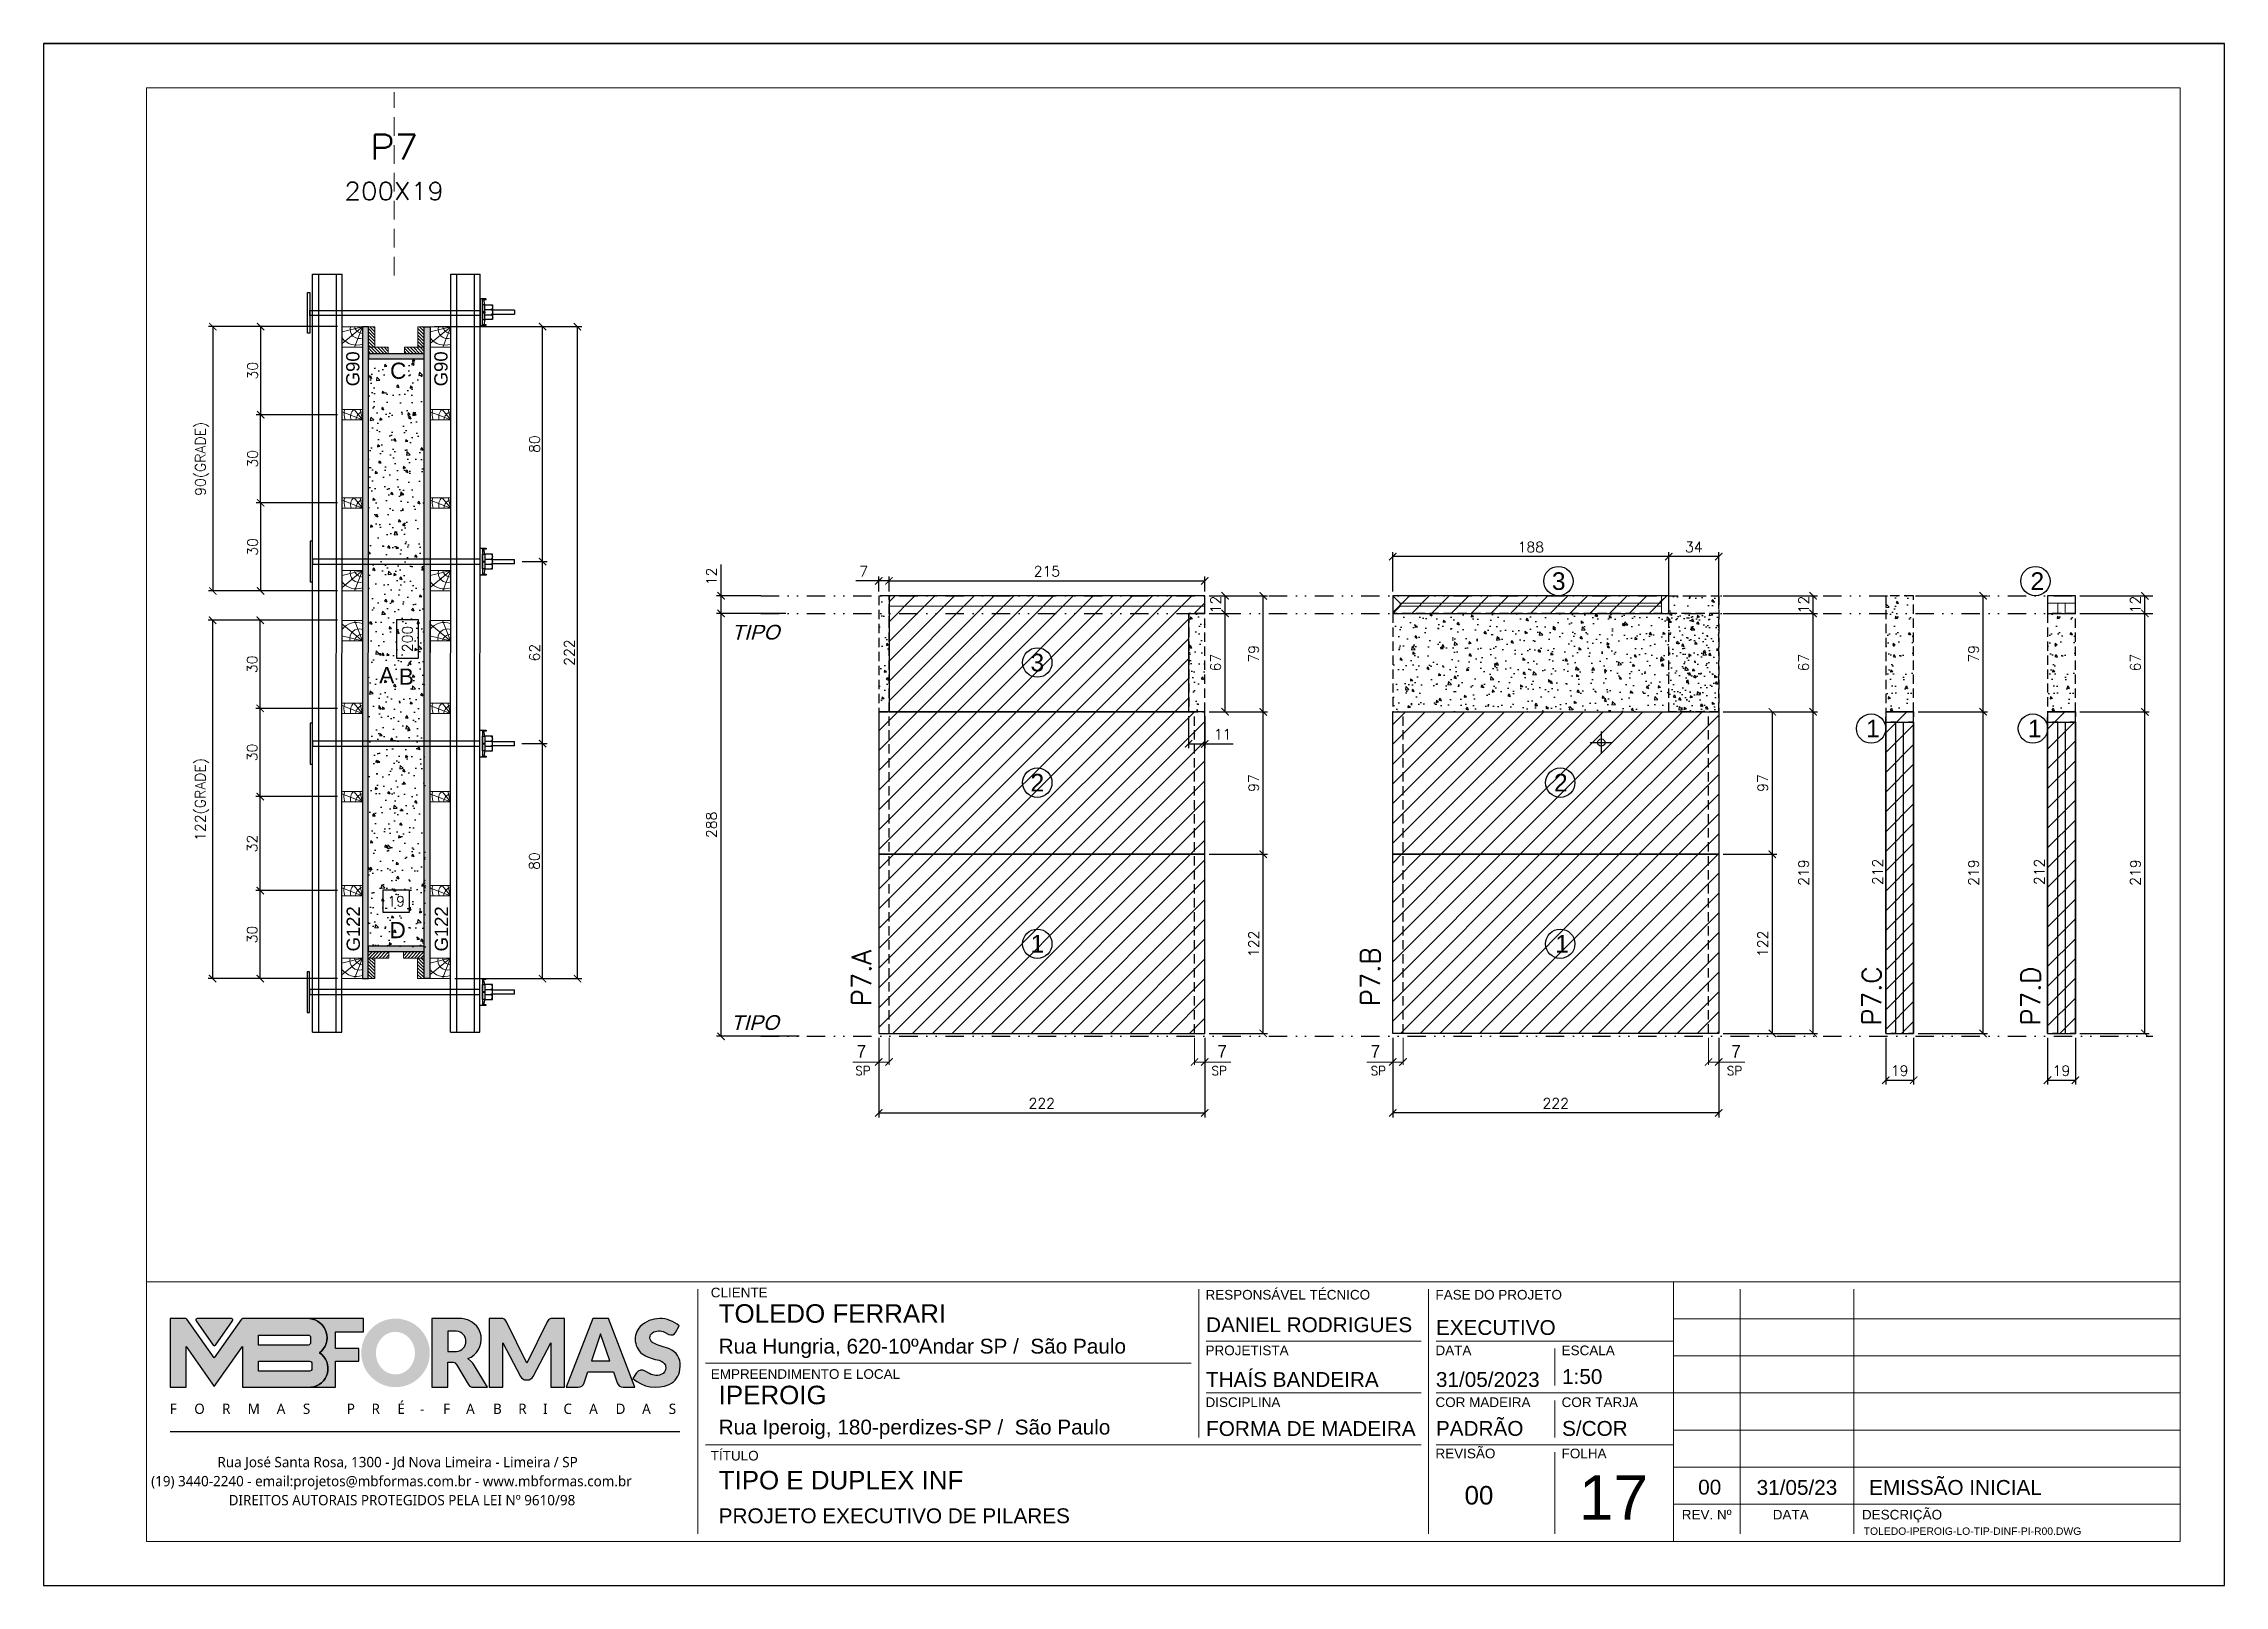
# Model space of a CAD drawing. Extents: x -23436 to 4767, y -3862 to 10024.
# Drawn here: x -19091 to -17606, y 4082 to 5132 of the extents above; entities that cross this region are included whole.
import ezdxf
from ezdxf.enums import TextEntityAlignment as Align

# ---------------------------------------------------------------- set-up
doc = ezdxf.new("R2010")
doc.units = 0
doc.header["$PDMODE"] = 2
doc.header["$PDSIZE"] = 10
for name, pattern in [('CABLIN', [0.35, 0.25, -0.1]), ('DIVIDE2', [0.625, 0.25, -0.125, 0, -0.125, 0, -0.125]), ('HIDDEN', [9.525, 6.35, -3.175])]:
    doc.linetypes.add(name, pattern=pattern)
doc.layers.get('0').update_dxf_attribs({"lineweight": 13})
doc.layers.get('Defpoints').update_dxf_attribs({"lineweight": 13})
for name, color, linetype, lineweight in [('A-GENM', 7, 'Continuous', 18), ('cotas', 4, 'Continuous', 13), ('FOLHA MB', 7, 'Continuous', 13), ('Madeira', 100, 'Continuous', 13), ('N° FOLHA', 5, 'Continuous', 13), ('sarrafo', 93, 'Continuous', 13), ('Texto Seção', 7, 'Continuous', 15)]:
    doc.layers.add(name, color=color, linetype=linetype, lineweight=lineweight)
for name, color, linetype in [('Barra de Ancoragem', 20, 'Continuous'), ('CHAPA', 1, 'Continuous'), ('Concreto', 250, 'HIDDEN'), ('Cota', 4, 'Continuous'), ('Cota Sarrafo', 180, 'Continuous'), ('Furação', 70, 'Continuous'), ('Hachura', 252, 'CABLIN'), ('MB Logo', 254, 'Continuous'), ('Nível', 160, 'Continuous'), ('Painéis', 30, 'Continuous'), ('Perfil Metálico', 224, 'Continuous'), ('Reaproveitamento', 252, 'Continuous'), ('Romaneio', 10, 'Continuous'), ('Sarr 7x7', 104, 'Continuous'), ('Sarrafo de Pressão', 42, 'HIDDEN'), ('Texto de Titulo', 7, 'Continuous'), ('Texto Nível', 251, 'Continuous'), ('Texto Qtd Sarr', 242, 'Continuous'), ('TEXTO_GERAL', 7, 'Continuous')]:
    doc.layers.add(name, color=color, linetype=linetype)
doc.layers.add('Laje_Perimetro', color=7, linetype='Continuous', plot=False)
doc.styles.add('ARIAL', font='arial.ttf', dxfattribs={"oblique": 15, "height": 25})
doc.styles.add('MB_C01', font='arial.ttf', dxfattribs={"height": 1.3})
doc.styles.add('MB_C02', font='arial.ttf', dxfattribs={"height": 2})
doc.styles.add('MB_C03', font='arial.ttf', dxfattribs={"height": 2.5})
doc.styles.add('MB_C04', font='arial.ttf', dxfattribs={"height": 6})
doc.styles.add('MtXpl_Lucida_Sans_Un', font='l_10646.ttf')
doc.styles.add('REGUA-120', font='ROMANS.shx', dxfattribs={"height": 15})
doc.styles.add('ROMANS', font='romans.shx')
doc.styles.add('ROMAS860', font='ROMAS860.SHX')
doc.styles.add('SANSSERIF', font='sas_____.pfb')
doc.dimstyles.new('COTA SECAO', dxfattribs={"dimtxt": 7, "dimasz": 5, "dimexe": 3, "dimexo": 3, "dimgap": 2, "dimtad": 3, "dimdec": 1, "dimlfac": 0.5, "dimzin": 12, "dimdsep": 46, "dimtxsty": 'ROMANS', "dimblk": 'ARCHTICK', "dimcen": 0, "dimclrd": 4, "dimclre": 4, "dimclrt": 1, "dimadec": 1, "dimazin": 3, "dimtfac": 1, "dimtdec": 1, "dimtmove": 0, "dimatfit": 3, "dimldrblk": 'OBLIQUE', "dimfxl": 0, "dimtolj": 1, "dimtzin": 12, "dimarcsym": 0})
doc.dimstyles.new('cotas', dxfattribs={"dimtxt": 8.5, "dimasz": 5, "dimexe": 2, "dimexo": 3, "dimgap": 3, "dimtad": 1, "dimdec": 1, "dimzin": 9, "dimdsep": 46, "dimtxsty": 'ROMAS860', "dimblk": 'ARCHTICK', "dimcen": 0, "dimclrd": 4, "dimclre": 4, "dimclrt": 1, "dimadec": 0, "dimazin": 2, "dimtfac": 1, "dimtdec": 1, "dimtix": 1, "dimtmove": 0, "dimatfit": 2, "dimldrblk": 'OBLIQUE', "dimfxl": 0, "dimtolj": 1, "dimtzin": 0, "dimlwd": 13, "dimlwe": 13, "dimarcsym": 0})
doc.dimstyles.new('PAINEL', dxfattribs={"dimtxt": 7, "dimasz": 5, "dimexe": 3, "dimexo": 3, "dimgap": 3, "dimtad": 1, "dimdec": 1, "dimzin": 12, "dimdsep": 46, "dimtxsty": 'ROMANS', "dimblk": 'ARCHTICK', "dimcen": 0, "dimclrd": 4, "dimclre": 4, "dimclrt": 1, "dimadec": 1, "dimazin": 3, "dimtfac": 1, "dimtdec": 1, "dimtmove": 0, "dimatfit": 3, "dimldrblk": 'OBLIQUE', "dimfxl": 0, "dimtolj": 1, "dimtzin": 12, "dimarcsym": 0})
doc.dimstyles.new('projeto2', dxfattribs={"dimtxt": 7, "dimasz": 5, "dimexe": 1.25, "dimexo": 2.5, "dimgap": 2, "dimtad": 1, "dimdec": 1, "dimdsep": 46, "dimtxsty": 'ROMANS', "dimblk": 'OBLIQUE', "dimcen": 10, "dimdle": 1, "dimse1": 1, "dimse2": 1, "dimsd1": 1, "dimsd2": 1, "dimclrd": 256, "dimclre": 256, "dimclrt": 1, "dimadec": 0, "dimazin": 0, "dimtfac": 1, "dimtdec": 1, "dimtmove": 0, "dimatfit": 3, "dimldrblk": 'OBLIQUE', "dimfxl": 0, "dimlwd": -1, "dimlwe": -1, "dimarcsym": 0})
doc.dimstyles.new('SECÇÃO 2', dxfattribs={"dimtxt": 7, "dimasz": 6, "dimexe": 0.18, "dimexo": 2, "dimgap": -4, "dimtad": 3, "dimdec": 1, "dimlfac": 0.5, "dimzin": 12, "dimdsep": 46, "dimtxsty": 'ROMANS', "dimblk": 'ARCHTICK', "dimcen": 0.09, "dimse1": 1, "dimse2": 1, "dimsd1": 1, "dimsd2": 1, "dimclrd": 180, "dimclre": 5, "dimclrt": 1, "dimadec": 0, "dimazin": 3, "dimtfac": 1, "dimtdec": 1, "dimtofl": 0, "dimtmove": 0, "dimatfit": 3, "dimldrblk": 'ARCHTICK', "dimfxl": 0, "dimtolj": 1, "dimtzin": 0, "dimarcsym": 0})
pattern_1 = [(45, (-11602.353, 0), (-6.735192, 6.735192), [])]
pattern_2 = [(45, (-3186.034, 11546.0145), (-6.735192, 6.735192), [])]
pattern_3 = [(315, (4059.2172, -4563.469), (1.12253202, 1.12253202), [])]
pattern_4 = [(315, (4059.0925, -4628.4729), (1.12253202, 1.12253202), [])]

msp = doc.modelspace()

# ---------------------------------------------------------------- texts
at = {"layer": 'N° FOLHA', "color": 5, "style": 'MB_C04'}
msp.add_text('17', height=30.3061, dxfattribs=at).set_placement((-18045.93, 4127.003))
at = {"layer": 'Romaneio', "color": 0, "style": 'ARIAL'}
for s, p in [('3', (-18059.661, 4766.207)), ('2', (-17733.779, 4766.207)), ('3', (-18414.726, 4710.762)), ('1', (-17845.691, 4665.792)), ('1', (-17735.487, 4665.792)), ('2', (-18414.726, 4628.934)), ('2', (-18058.24, 4628.934)), ('1', (-18414.726, 4519.207)), ('1', (-18057.381, 4519.207))]:
    msp.add_text(s, height=12, dxfattribs=at).set_placement(p, align=Align.MIDDLE_CENTER)
at = {"layer": 'Texto Nível', "char_height": 10, "width": 56.46591, "attachment_point": 1, "line_spacing_factor": 1.049215, "style": 'ARIAL'}
for insert in [(-18622.886, 4736.409), (-18623.305, 4470.565)]:
    msp.add_mtext('TIPO', dxfattribs=dict(at, insert=insert))
at = {"layer": 'Texto Seção', "char_height": 13, "width": 285.32988, "attachment_point": 7, "rotation": 90, "style": 'REGUA-120'}
for s, insert in [('P7.A', (-18527.94, 4476.675)), ('P7.B', (-18181.503, 4476.675)), ('P7.C', (-17840.136, 4463.619)), ('P7.D', (-17731.77, 4463.619))]:
    msp.add_mtext(s, dxfattribs=dict(at, insert=insert))
at = {"layer": 'Texto Seção', "char_height": 6, "style": 'ROMANS'}
for insert, attachment_point in [((-18538.72, 4429.78), 7), ((-18296.126, 4429.78), 7), ((-18177.233, 4429.78), 9), ((-17934.639, 4429.78), 9)]:
    msp.add_mtext('SP', dxfattribs=dict(at, insert=insert, attachment_point=attachment_point))
at = {"layer": 'TEXTO_GERAL', "color": 0, "linetype": 'Continuous', "style": 'SANSSERIF'}
for s, p in [('G90', (-18880.852, 4898.886)), ('G90', (-18820.852, 4898.886)), ('G122', (-18880.557, 4513.979)), ('G122', (-18820.557, 4513.979))]:
    msp.add_text(s, height=9, rotation=90, dxfattribs=at).set_placement(p, align=Align.MIDDLE_LEFT)
at = {"layer": 'TEXTO_GERAL', "style": 'ARIAL'}
for s, p in [('C', (-18849.935, 4909.483)), ('A', (-18857.727, 4702.2)), ('B', (-18844.397, 4701.189)), ('D', (-18850.298, 4528.531))]:
    msp.add_text(s, height=11, dxfattribs=at).set_placement(p, align=Align.MIDDLE_CENTER)

# ---------------------------------------------------------------- blocks, each defined once
blk = doc.blocks.new('MB-NOVO')
at = {"layer": 'MB Logo', "linetype": 'Continuous'}
h = blk.add_hatch(color=256, dxfattribs=at)
h.dxf.hatch_style = 1
h.set_gradient(color1=(242, 132, 69), color2=(247, 180, 141), rotation=90, tint=1)
h.paths.add_polyline_path([(-18529.6, 10980.8), (-18475.7, 10980.8, 0.706757), (-18468.7, 11008, 0.681802), (-18476.7, 11034.9), (-18529.4, 11034.9, 0.243712), (-18530.2, 11034.5), (-18551.7, 11003.9), (-18573.3, 11034.5, 0.243712), (-18574.1, 11034.9), (-18586.5, 11034.9), (-18586.5, 10980.8), (-18573.9, 10980.8), (-18573.9, 11012.9), (-18551.7, 10981.5), (-18529.6, 11012.9)])
h.paths.add_polyline_path([(-18516.8, 11014.1), (-18516.8, 11022), (-18477.8, 11022, -0.414214), (-18475.8, 11020), (-18475.8, 11016.1, -0.414214), (-18477.8, 11014.1)], flags=16)
h.paths.add_polyline_path([(-18516.8, 11001.4), (-18476.8, 11001.4, -0.414214), (-18474.8, 10999.4), (-18474.8, 10995.5, -0.414214), (-18476.8, 10993.5), (-18516.8, 10993.5)], flags=16)
at = {"layer": 'MB Logo', "true_color": 0x262626}
h = blk.add_hatch(color=250, dxfattribs=at)
h.dxf.hatch_style = 1
h.paths.add_polyline_path([(-18537.3, 11033.3, 0.60809), (-18538.1, 11034.9), (-18565.3, 11034.9, 0.60809), (-18566.1, 11033.3), (-18552.5, 11014, 0.518202), (-18550.9, 11014)])
h = blk.add_hatch(color=250, dxfattribs=at)
h.dxf.hatch_style = 1
h.paths.add_polyline_path([(-18456.2, 11011.3), (-18456.2, 11024.6), (-18434.2, 11024.6), (-18434.2, 11034.9), (-18476.7, 11034.9, -0.681802), (-18468.7, 11008, -0.706757), (-18475.7, 10980.8), (-18456.2, 10980.8), (-18456.2, 11001.4), (-18437.8, 11001.4), (-18437.8, 11011.3)])
h = blk.add_hatch(color=250, dxfattribs=at)
h.dxf.hatch_style = 1
h.paths.add_polyline_path([(-18435.9, 11007.9, 1), (-18381.9, 11007.9, 1)])
edge = h.paths.add_edge_path(flags=16)
edge.add_ellipse((-18409, 11007.7), major_axis=(0, 16.8), ratio=0.916255, start_angle=0, end_angle=360)
h = blk.add_hatch(color=250, dxfattribs=at)
h.dxf.hatch_style = 1
h.paths.add_polyline_path([(-18357, 11034.9), (-18380.2, 11034.9), (-18380.2, 10980.8), (-18367.6, 10980.8), (-18367.6, 11000.7), (-18363.4, 11000.7, -0.195765), (-18360.9, 10998.9), (-18351.8, 10983.2, 0.261385), (-18347.5, 10980.8), (-18336.4, 10980.8), (-18347.5, 10999, 0.082429), (-18349.6, 11001.5), (-18351.9, 11003.4, 0.81838)])
h.paths.add_polyline_path([(-18360.8, 11009), (-18367.6, 11009), (-18367.6, 11025), (-18360.8, 11025, -0.92578)], flags=16)
h = blk.add_hatch(color=250, dxfattribs=at)
h.dxf.hatch_style = 1
h.paths.add_polyline_path([(-18286.6, 11015.9), (-18286.6, 10980.8), (-18275.8, 10980.8), (-18275.8, 11034.9), (-18286.6, 11034.9, 0.216647), (-18289.4, 11032.4), (-18305.5, 10999.8), (-18321.6, 11032.7, 0.199908), (-18324.3, 11034.9), (-18335.2, 11034.9), (-18335.2, 10980.8), (-18324.3, 10980.8), (-18324.3, 11015.9), (-18310.4, 10989.3, 0.279644), (-18306, 10986.6, 0.340986), (-18300.5, 10989.3)])
h = blk.add_hatch(color=250, dxfattribs=at)
h.dxf.hatch_style = 1
h.paths.add_polyline_path([(-18274.4, 10980.8), (-18265, 10980.8, 0.322517), (-18260.2, 10984.3), (-18257.3, 10993), (-18237.2, 10993), (-18234.3, 10984.3, 0.322517), (-18229.5, 10980.8), (-18220.3, 10980.8), (-18241.2, 11034.9), (-18253.4, 11034.9)])
h.paths.add_polyline_path([(-18254.4, 11001.6), (-18247.3, 11023), (-18240.1, 11001.6)], flags=16)
h = blk.add_hatch(color=250, dxfattribs=at)
h.dxf.hatch_style = 1
h.paths.add_polyline_path([(-18206, 11024, -0.247671), (-18196.9, 11024.3), (-18193.5, 11022.5, 0.40799), (-18188.2, 11024.1), (-18185.4, 11029.1, 0.392837), (-18216.2, 11028.7, 0.467779), (-18213.3, 11006.3, 0.077523), (-18201.2, 11002.1, -0.214206), (-18196.1, 10997.9, -0.284295), (-18198.2, 10991.4, -0.26924), (-18208.8, 10991.6), (-18212.2, 10993.6, 0.407727), (-18219, 10992.1), (-18221.8, 10987.7, 0.296878), (-18193.2, 10983.1, 0.272251), (-18184.9, 10995.3), (-18184.6, 10997.9, 0.348906), (-18193.7, 11011.2), (-18200.4, 11013.5, -0.045018), (-18205.8, 11015.7, -0.618284)])
at = {"layer": 'MB Logo', "linetype": 'Continuous'}
blk.add_line((-18586.5, 10945.9), (-18184.8, 10945.9), dxfattribs=at)
at = {"layer": 'MB Logo', "color": 23, "linetype": 'Continuous', "true_color": 0xf28445}
for points in [[(-18573.3, 11034.5, 0.243712), (-18574.1, 11034.9), (-18586.5, 11034.9), (-18586.5, 10980.8), (-18573.9, 10980.8), (-18573.9, 11012.9), (-18551.7, 10981.5), (-18529.6, 11012.9), (-18529.6, 10980.8), (-18475.7, 10980.8, 0.706757), (-18468.7, 11008, 0.681802), (-18476.7, 11034.9), (-18529.4, 11034.9, 0.243712), (-18530.2, 11034.5), (-18551.7, 11003.9)], [(-18516.8, 11022), (-18477.8, 11022, -0.414214), (-18475.8, 11020), (-18475.8, 11016.1, -0.414214), (-18477.8, 11014.1), (-18516.8, 11014.1)], [(-18516.8, 11001.4), (-18476.8, 11001.4, -0.414214), (-18474.8, 10999.4), (-18474.8, 10995.5, -0.414214), (-18476.8, 10993.5), (-18516.8, 10993.5)]]:
    blk.add_lwpolyline(points, format="xyb", close=True, dxfattribs=at)
at = {"layer": 'MB Logo', "color": 250, "true_color": 0x262626}
for points in [[(-18537.3, 11033.3, 0.60809), (-18538.1, 11034.9), (-18565.3, 11034.9, 0.60809), (-18566.1, 11033.3), (-18552.5, 11014, 0.518202), (-18550.9, 11014)], [(-18437.8, 11011.3), (-18456.2, 11011.3), (-18456.2, 11024.6), (-18434.2, 11024.6), (-18434.2, 11034.9), (-18476.7, 11034.9, -0.681802), (-18468.7, 11008, -0.706757), (-18475.7, 10980.8), (-18456.2, 10980.8), (-18456.2, 11001.4), (-18437.8, 11001.4)], [(-18347.5, 10980.8), (-18336.4, 10980.8), (-18347.5, 10999, 0.082429), (-18349.6, 11001.5), (-18351.9, 11003.4, 0.81838), (-18357, 11034.9), (-18380.2, 11034.9), (-18380.2, 10980.8), (-18367.6, 10980.8), (-18367.6, 11000.7), (-18363.4, 11000.7, -0.209789), (-18360.8, 10998.7), (-18351.8, 10983.2, 0.261385)], [(-18286.6, 11015.9), (-18286.6, 10980.8), (-18275.8, 10980.8), (-18275.8, 11034.9), (-18286.6, 11034.9, 0.216647), (-18289.4, 11032.4), (-18305.5, 10999.8), (-18321.5, 11032.4, 0.216647), (-18324.3, 11034.9), (-18335.2, 11034.9), (-18335.2, 10980.8), (-18324.3, 10980.8), (-18324.3, 11015.9), (-18310.4, 10989.3, 0.279644), (-18306, 10986.6), (-18304.9, 10986.6, 0.279644), (-18300.5, 10989.3)], [(-18265, 10980.8, 0.322517), (-18260.2, 10984.3), (-18257.3, 10993), (-18237.2, 10993), (-18234.3, 10984.3, 0.322517), (-18229.5, 10980.8), (-18220.3, 10980.8), (-18241.2, 11034.9), (-18253.4, 11034.9), (-18274.4, 10980.8)], [(-18206.2, 11015.9, -0.549626), (-18206.4, 11023.8, -0.258723), (-18196.9, 11024.3), (-18193.5, 11022.5, 0.40799), (-18188.2, 11024.1), (-18185.4, 11029.1, 0.392837), (-18216.2, 11028.7, 0.467779), (-18213.3, 11006.3, 0.077523), (-18201.2, 11002.1, -0.203897), (-18196.3, 10998.2), (-18196.1, 10997.8, -0.267611), (-18198, 10991.6), (-18198.5, 10991.3, -0.261145), (-18208.8, 10991.6), (-18212.2, 10993.6, 0.407727), (-18219, 10992.1), (-18221.8, 10987.7, 0.296878), (-18193.2, 10983.1, 0.265963), (-18184.9, 10994.9), (-18184.7, 10997.6, 0.340466), (-18193.1, 11011), (-18200.4, 11013.5, -0.049298)], [(-18367.6, 11009), (-18360.8, 11009, 0.92578), (-18360.8, 11025), (-18367.6, 11025)]]:
    blk.add_lwpolyline(points, format="xyb", close=True, dxfattribs=at)
blk.add_lwpolyline([(-18247.3, 11023), (-18254.4, 11001.6), (-18240.1, 11001.6)], close=True, dxfattribs=at)
at = {"layer": 'MB Logo', "color": 250, "true_color": 0x262626, "style": 'MtXpl_Lucida_Sans_Un'}
for s, height, p in [('F', 8.12, (-18586.8, 10959.8)), ('O', 8.12, (-18567.5, 10959.8)), ('R', 8.12, (-18545.6, 10959.8)), ('M', 8.12, (-18525.4, 10959.8)), ('A', 8.12, (-18502.5, 10959.8)), ('S', 8.12, (-18481.9, 10959.8)), ('P', 8.12, (-18447.3, 10959.8)), ('R', 8.12, (-18427.8, 10959.8)), ('É', 8.12, (-18407.5, 10959.8)), ('-', 8.12, (-18389.6, 10959.8)), ('F', 8.12, (-18371.4, 10959.8)), ('A', 8.12, (-18353.3, 10959.8)), ('B', 8.12, (-18332.1, 10959.8)), ('R', 8.12, (-18312.2, 10959.8)), ('I', 8.12, (-18292.7, 10959.8)), ('C', 8.12, (-18276.6, 10959.8)), ('A', 8.12, (-18256.3, 10959.8)), ('D', 8.12, (-18235.5, 10959.8)), ('A', 8.12, (-18214.6, 10959.8)), ('S', 8.12, (-18193.6, 10959.8)), ('DIREITOS AUTORAIS PROTEGIDOS PELA LEI Nº 9610/98', 8.122, (-18540.4, 10887.8))]:
    blk.add_text(s, height=height, dxfattribs=at).set_placement(p)
at = {"layer": 'MB Logo', "style": 'MtXpl_Lucida_Sans_Un'}
for s, p in [('Rua José Santa Rosa, 1300 - Jd Nova Limeira - Limeira / SP', (-18549.2, 10917.8)), ('(19) 3440-2240 - email:projetos@mbformas.com.br - www.mbformas.com.br', (-18601.5, 10902.8))]:
    blk.add_text(s, height=8.122, dxfattribs=at).set_placement(p)
blk = doc.blocks.new('A$C169d8357')
at = {"layer": 'FOLHA MB', "color": 1}
for p, q in [((1109.8, 356.7), (70, 356.7)), ((1109.8, 356.7), (1109.8, 179.9)), ((1455, 356.7), (1109.8, 356.7)), ((445.6, 351.7), (445.6, 185)), ((786.6, 351.7), (786.6, 250.7)), ((943.1, 351.7), (943.1, 185)), ((1155.3, 185), (1155.3, 351.7)), ((1232.6, 351.7), (1232.6, 185)), ((1455, 331.5), (1109.8, 331.5)), ((938.1, 316.3), (791.6, 316.3)), ((1109.8, 316.3), (948.2, 316.3)), ((781.5, 301.2), (450.7, 301.2)), ((1029, 311.3), (1029, 286)), ((1455, 306.2), (1109.8, 306.2)), ((938.1, 281), (791.6, 281)), ((1109.8, 281), (948.2, 281)), ((1029, 275.9), (1029, 250.7)), ((1455, 281), (1109.8, 281)), ((1455, 255.7), (1109.8, 255.7)), ((938.1, 245.6), (450.7, 245.6)), ((1109.8, 245.6), (948.2, 245.6)), ((1029, 240.6), (1029, 185)), ((1455, 230.4), (1109.8, 230.4)), ((1455, 205.2), (1109.8, 205.2))]:
    blk.add_line(p, q, dxfattribs=at)
for points in [[(0, 1199.9), (0, 149.9), (1485, 149.9), (1485, 1199.9)], [(70, 1169.9), (70, 179.9), (1455, 179.9), (1455, 1169.9)]]:
    blk.add_lwpolyline(points, close=True, dxfattribs=at)
at = {"layer": 'MB Logo', "xscale": 0.8642040370897565, "yscale": 0.8642040370897565, "zscale": 0.8642040370897565}
blk.add_blockref('MB-NOVO', (16148.7, -9204.8), dxfattribs=at)
at = {"layer": 'FOLHA MB', "color": 6}
for s, height, style, p in [('CLIENTE', 6.57, 'MB_C01', (454.3, 346.1)), ('RESPONSÁVEL TÉCNICO', 6.566, 'MB_C01', (791.2, 344.6)), ('FASE DO PROJETO', 6.566, 'MB_C01', (947.8, 344.6)), ('Rua Hungria, 620-10ºAndar SP /  São Paulo', 10.102, 'MB_C02', (459.7, 307.8)), ('PROJETISTA', 6.57, 'MB_C01', (791.2, 306.7)), ('DATA', 6.57, 'MB_C01', (947.8, 306.7)), ('ESCALA', 6.57, 'MB_C01', (1033.7, 306.7)), ('EMPREENDIMENTO E LOCAL', 6.566, 'MB_C01', (454.3, 290.6)), ('DISCIPLINA', 6.57, 'MB_C01', (791.2, 271.4)), ('COR MADEIRA', 6.566, 'MB_C01', (947.8, 271.4)), ('COR TARJA', 6.57, 'MB_C01', (1033.7, 271.4)), ('Rua Iperoig, 180-perdizes-SP /  São Paulo', 10.102, 'MB_C02', (459.7, 252.7)), ('TÍTULO', 6.57, 'MB_C01', (454.3, 235)), ('REVISÃO', 6.57, 'MB_C01', (947.8, 236.5)), ('FOLHA', 6.57, 'MB_C01', (1033.7, 236.5)), ('PROJETO EXECUTIVO DE PILARES', 10.102, 'MB_C02', (459.7, 192.3))]:
    blk.add_text(s, height=height, dxfattribs=dict(at, style=style)).set_placement(p)
at = {"layer": 'FOLHA MB', "color": 5}
for s, height, style, p in [('TOLEDO FERRARI', 12.628, 'MB_C03', (459.7, 328.8)), ('DANIEL RODRIGUES', 10.102, 'MB_C02', (791.6, 322.4)), ('EXECUTIVO', 10.1, 'MB_C02', (948.1, 320.5)), ('THAÍS BANDEIRA', 10.102, 'MB_C02', (791.5, 285.1)), ('1:50', 10.1, 'MB_C02', (1034, 287.1)), ('IPEROIG', 12.63, 'MB_C03', (459.7, 273.3)), ('31/05/2023', 10.1, 'MB_C02', (948.1, 285.1)), ('FORMA DE MADEIRA', 10.102, 'MB_C02', (791.6, 251.7)), ('PADRÃO', 10.1, 'MB_C02', (948.1, 251.8)), ('S/COR', 10.1, 'MB_C02', (1034, 251.8)), ('TIPO E DUPLEX INF', 12.628, 'MB_C03', (459.7, 215.3)), ('EMISSÃO INICIAL', 10.102, 'MB_C02', (1243.1, 211.6)), ('00', 12.63, 'MB_C03', (967.6, 205)), ('00', 10.1, 'MB_C02', (1126.7, 211.8)), ('31/05/23', 10.1, 'MB_C02', (1166.5, 211.6))]:
    blk.add_text(s, height=height, dxfattribs=dict(at, style=style)).set_placement(p)
at = {"layer": 'FOLHA MB', "color": 6, "style": 'MB_C01'}
for s, p in [('REV. Nº', (1132.5, 198.1)), ('DATA', (1189.7, 198.1)), ('DESCRIÇÃO', (1265.5, 198.1))]:
    blk.add_text(s, height=6.57, dxfattribs=at).set_placement(p, align=Align.MIDDLE_CENTER)
at = {"layer": 'FOLHA MB', "insert": (1239.4, 189.4), "char_height": 5.051, "width": 210.818, "attachment_point": 1, "style": 'MB_C04'}
blk.add_mtext('TOLEDO-IPEROIG-LO-TIP-DINF-PI-R00.DWG', dxfattribs=at)
blk = doc.blocks.new('_ArchTick')
at = {"color": 0, "linetype": 'ByBlock', "const_width": 0.15}
blk.add_lwpolyline([(-0.5, -0.5), (0.5, 0.5)], dxfattribs=at)
blk = doc.blocks.new('*D3960')
at = {"layer": 'Cota', "color": 4, "lineweight": 13, "transparency": 16777216}
for p, q in [((-17957.7, 4455.2), (-17957.7, 4436.7)), ((-17950.7, 4455.2), (-17950.7, 4436.7)), ((-17957.7, 4438.7), (-17950.7, 4438.7)), ((-17950.7, 4438.7), (-17933, 4438.7))]:
    blk.add_line(p, q, dxfattribs=at)
at = {"layer": 'Defpoints', "color": 0, "transparency": 16777216}
for p in [(-17957.7, 4458.2), (-17950.7, 4458.2), (-17950.7, 4438.7)]:
    blk.add_point(p, dxfattribs=at)
at = {"layer": 'Cota', "color": 4, "lineweight": 13, "transparency": 16777216, "xscale": 5, "yscale": 5, "zscale": 5, "rotation": 180}
blk.add_blockref('_ArchTick', (-17957.7, 4438.7), dxfattribs=at)
at = {"layer": 'Cota', "color": 4, "lineweight": 13, "transparency": 16777216, "xscale": 5, "yscale": 5, "zscale": 5}
blk.add_blockref('_ArchTick', (-17950.7, 4438.7), dxfattribs=at)
at = {"layer": 'Cota', "color": 1, "transparency": 16777216, "insert": (-17938.9, 4446), "char_height": 8.5, "attachment_point": 5, "style": 'ROMAS860'}
blk.add_mtext('\\A1;7', dxfattribs=at)
blk = doc.blocks.new('_OBLIQUE')
at = {"color": 0, "linetype": 'ByBlock', "lineweight": -2}
for p, q in [((0, 0), (-1, 0)), ((-0.5, -0.5), (0.5, 0.5))]:
    blk.add_line(p, q, dxfattribs=at)
blk = doc.blocks.new('*D3961')
at = {"layer": 'Cota', "color": 4, "lineweight": 13, "transparency": 16777216}
for p, q in [((-18172.7, 4455.2), (-18172.7, 4436.7)), ((-18165.7, 4455.2), (-18165.7, 4436.7)), ((-18172.7, 4438.7), (-18190.4, 4438.7)), ((-18165.7, 4438.7), (-18172.7, 4438.7))]:
    blk.add_line(p, q, dxfattribs=at)
at = {"layer": 'Defpoints', "color": 0, "transparency": 16777216}
for p in [(-18172.7, 4458.2), (-18165.7, 4458.2), (-18172.7, 4438.7)]:
    blk.add_point(p, dxfattribs=at)
at = {"layer": 'Cota', "color": 4, "lineweight": 13, "transparency": 16777216, "xscale": 5, "yscale": 5, "zscale": 5, "rotation": 180}
blk.add_blockref('_ArchTick', (-18172.7, 4438.7), dxfattribs=at)
at = {"layer": 'Cota', "color": 4, "lineweight": 13, "transparency": 16777216, "xscale": 5, "yscale": 5, "zscale": 5}
blk.add_blockref('_ArchTick', (-18165.7, 4438.7), dxfattribs=at)
at = {"layer": 'Cota', "color": 1, "transparency": 16777216, "insert": (-18184.5, 4446), "char_height": 8.5, "attachment_point": 5, "style": 'ROMAS860'}
blk.add_mtext('\\A1;7', dxfattribs=at)
blk = doc.blocks.new('*D3962')
at = {"layer": 'Cota', "color": 4, "lineweight": -2, "transparency": 16777216}
for p, q in [((-18172.7, 4455.2), (-18172.7, 4401)), ((-17950.7, 4455.2), (-17950.7, 4401)), ((-17950.7, 4404), (-18172.7, 4404))]:
    blk.add_line(p, q, dxfattribs=at)
at = {"layer": 'Defpoints', "color": 0, "transparency": 16777216}
for p in [(-18172.7, 4458.2), (-17950.7, 4458.2), (-18172.7, 4404)]:
    blk.add_point(p, dxfattribs=at)
at = {"layer": 'Cota', "color": 4, "lineweight": -2, "transparency": 16777216, "xscale": 5, "yscale": 5, "zscale": 5, "rotation": 180}
blk.add_blockref('_ArchTick', (-18172.7, 4404), dxfattribs=at)
at = {"layer": 'Cota', "color": 4, "lineweight": -2, "transparency": 16777216, "xscale": 5, "yscale": 5, "zscale": 5}
blk.add_blockref('_ArchTick', (-17950.7, 4404), dxfattribs=at)
at = {"layer": 'Cota', "color": 1, "transparency": 16777216, "insert": (-18061.7, 4410.5), "char_height": 7, "attachment_point": 5, "style": 'ROMANS'}
blk.add_mtext('\\A1;222', dxfattribs=at)
blk = doc.blocks.new('*D3963')
at = {"layer": 'Cota', "color": 4, "lineweight": -2, "transparency": 16777216}
for p, q in [((-17947.7, 4580.2), (-17911.2, 4580.2)), ((-17914.2, 4458.2), (-17914.2, 4580.2)), ((-17947.7, 4458.2), (-17911.2, 4458.2))]:
    blk.add_line(p, q, dxfattribs=at)
at = {"layer": 'Defpoints', "color": 0, "transparency": 16777216}
for p in [(-17950.7, 4580.2), (-17914.2, 4580.2), (-17950.7, 4458.2)]:
    blk.add_point(p, dxfattribs=at)
at = {"layer": 'Cota', "color": 4, "lineweight": -2, "transparency": 16777216, "xscale": 5, "yscale": 5, "zscale": 5}
for p, rotation in [((-17914.2, 4580.2), 90), ((-17914.2, 4458.2), 270)]:
    blk.add_blockref('_ArchTick', p, dxfattribs=dict(at, rotation=rotation))
at = {"layer": 'Cota', "color": 1, "transparency": 16777216, "insert": (-17920.7, 4519.2), "char_height": 7, "attachment_point": 5, "rotation": 90, "style": 'ROMANS'}
blk.add_mtext('\\A1;122', dxfattribs=at)
blk = doc.blocks.new('*D3964')
at = {"layer": 'Cota', "color": 4, "lineweight": -2, "transparency": 16777216}
for p, q in [((-17947.7, 4677.2), (-17911.2, 4677.2)), ((-17914.2, 4580.2), (-17914.2, 4677.2)), ((-17947.7, 4580.2), (-17911.2, 4580.2))]:
    blk.add_line(p, q, dxfattribs=at)
at = {"layer": 'Defpoints', "color": 0, "transparency": 16777216}
for p in [(-17950.7, 4677.2), (-17914.2, 4677.2), (-17950.7, 4580.2)]:
    blk.add_point(p, dxfattribs=at)
at = {"layer": 'Cota', "color": 4, "lineweight": -2, "transparency": 16777216, "xscale": 5, "yscale": 5, "zscale": 5}
for p, rotation in [((-17914.2, 4677.2), 90), ((-17914.2, 4580.2), 270)]:
    blk.add_blockref('_ArchTick', p, dxfattribs=dict(at, rotation=rotation))
at = {"layer": 'Cota', "color": 1, "transparency": 16777216, "insert": (-17920.7, 4628.7), "char_height": 7, "attachment_point": 5, "rotation": 90, "style": 'ROMANS'}
blk.add_mtext('\\A1;97', dxfattribs=at)
blk = doc.blocks.new('*D3965')
at = {"layer": 'Cota', "color": 4, "lineweight": -2, "transparency": 16777216}
for p, q in [((-17837, 4455.2), (-17837, 4423.3)), ((-17818, 4455.2), (-17818, 4423.3)), ((-17837, 4426.3), (-17818, 4426.3))]:
    blk.add_line(p, q, dxfattribs=at)
at = {"layer": 'Defpoints', "color": 0, "transparency": 16777216}
for p in [(-17837, 4458.2), (-17818, 4458.2), (-17818, 4426.3)]:
    blk.add_point(p, dxfattribs=at)
at = {"layer": 'Cota', "color": 4, "lineweight": -2, "transparency": 16777216, "xscale": 5, "yscale": 5, "zscale": 5, "rotation": 180}
blk.add_blockref('_ArchTick', (-17837, 4426.3), dxfattribs=at)
at = {"layer": 'Cota', "color": 4, "lineweight": -2, "transparency": 16777216, "xscale": 5, "yscale": 5, "zscale": 5}
blk.add_blockref('_ArchTick', (-17818, 4426.3), dxfattribs=at)
at = {"layer": 'Cota', "color": 1, "transparency": 16777216, "insert": (-17827.5, 4432.8), "char_height": 7, "attachment_point": 5, "style": 'ROMANS'}
blk.add_mtext('\\A1;19', dxfattribs=at)
blk = doc.blocks.new('*D3966')
at = {"layer": 'Cota', "color": 4, "lineweight": -2, "transparency": 16777216}
for p, q in [((-17815, 4756.2), (-17767.7, 4756.2)), ((-17770.7, 4677.2), (-17770.7, 4756.2)), ((-17815, 4677.2), (-17767.7, 4677.2))]:
    blk.add_line(p, q, dxfattribs=at)
at = {"layer": 'Defpoints', "color": 0, "transparency": 16777216}
for p in [(-17818, 4756.2), (-17770.7, 4756.2), (-17818, 4677.2)]:
    blk.add_point(p, dxfattribs=at)
at = {"layer": 'Cota', "color": 4, "lineweight": -2, "transparency": 16777216, "xscale": 5, "yscale": 5, "zscale": 5}
for p, rotation in [((-17770.7, 4756.2), 90), ((-17770.7, 4677.2), 270)]:
    blk.add_blockref('_ArchTick', p, dxfattribs=dict(at, rotation=rotation))
at = {"layer": 'Cota', "color": 1, "transparency": 16777216, "insert": (-17777.2, 4716.7), "char_height": 7, "attachment_point": 5, "rotation": 90, "style": 'ROMANS'}
blk.add_mtext('\\A1;79', dxfattribs=at)
blk = doc.blocks.new('*D3967')
at = {"layer": 'Defpoints', "color": 0, "transparency": 16777216}
for p in [(-17830, 4670.2), (-17837, 4458.2), (-17837, 4458.2)]:
    blk.add_point(p, dxfattribs=at)
at = {"layer": 'Cota Sarrafo', "color": 1, "transparency": 16777216, "insert": (-17842.5, 4568.2), "char_height": 7, "attachment_point": 5, "rotation": 90, "style": 'ROMANS'}
blk.add_mtext('212', dxfattribs=at)
blk = doc.blocks.new('*D3968')
at = {"layer": 'Cota', "color": 4, "lineweight": -2, "transparency": 16777216}
for p, q in [((-17947.7, 4677.2), (-17883.4, 4677.2)), ((-17886.4, 4458.2), (-17886.4, 4677.2)), ((-17947.7, 4458.2), (-17883.4, 4458.2))]:
    blk.add_line(p, q, dxfattribs=at)
at = {"layer": 'Defpoints', "color": 0, "transparency": 16777216}
for p in [(-17950.7, 4677.2), (-17886.4, 4677.2), (-17950.7, 4458.2)]:
    blk.add_point(p, dxfattribs=at)
at = {"layer": 'Cota', "color": 4, "lineweight": -2, "transparency": 16777216, "xscale": 5, "yscale": 5, "zscale": 5}
for p, rotation in [((-17886.4, 4677.2), 90), ((-17886.4, 4458.2), 270)]:
    blk.add_blockref('_ArchTick', p, dxfattribs=dict(at, rotation=rotation))
at = {"layer": 'Cota', "color": 1, "transparency": 16777216, "insert": (-17892.9, 4567.7), "char_height": 7, "attachment_point": 5, "rotation": 90, "style": 'ROMANS'}
blk.add_mtext('\\A1;219', dxfattribs=at)
blk = doc.blocks.new('Furação')
at = {"layer": 'Furação'}
for p, q in [((3747.5, 717.9), (3747.5, 702.9)), ((3740, 710.4), (3755, 710.4))]:
    blk.add_line(p, q, dxfattribs=at)
blk.add_circle((3747.5, 710.4), 2.5, dxfattribs=at)
blk = doc.blocks.new('*D3969')
at = {"layer": 'A-GENM', "color": 4, "lineweight": -2, "transparency": 16777216}
for p, q in [((-17947.7, 4744.2), (-17883.4, 4744.2)), ((-17886.4, 4677.2), (-17886.4, 4744.2)), ((-17947.7, 4677.2), (-17883.4, 4677.2))]:
    blk.add_line(p, q, dxfattribs=at)
at = {"layer": 'Defpoints', "color": 0, "transparency": 16777216}
for p in [(-17950.7, 4744.2), (-17886.4, 4744.2), (-17950.7, 4677.2)]:
    blk.add_point(p, dxfattribs=at)
at = {"layer": 'A-GENM', "color": 4, "lineweight": -2, "transparency": 16777216, "xscale": 5, "yscale": 5, "zscale": 5}
for p, rotation in [((-17886.4, 4744.2), 90), ((-17886.4, 4677.2), 270)]:
    blk.add_blockref('_ArchTick', p, dxfattribs=dict(at, rotation=rotation))
at = {"layer": 'A-GENM', "color": 1, "transparency": 16777216, "insert": (-17892.9, 4710.7), "char_height": 7, "attachment_point": 5, "rotation": 90, "style": 'ROMANS'}
blk.add_mtext('\\A1;67', dxfattribs=at)
blk = doc.blocks.new('titulo1')
at = {"layer": 'Defpoints', "color": 252, "linetype": 'HIDDEN', "ltscale": 2}
blk.add_line((0, 0), (0, 125), dxfattribs=at)
at = {"layer": 'Defpoints', "style": 'ROMANS', "oblique": 15}
blk.add_attdef('FOLHA', text='', height=10, dxfattribs=at).set_placement((0, 15.6), align=Align.MIDDLE_CENTER)
at = {"layer": 'Texto Qtd Sarr', "color": 3, "style": 'ROMANS', "oblique": 15}
for tag, height, p in [('TITULO', 17, (0, 71.4)), ('SEÇÃO', 12, (0, 41.5))]:
    blk.add_attdef(tag, text='', height=height, dxfattribs=at).set_placement(p, align=Align.MIDDLE_CENTER)
blk = doc.blocks.new('*D3970')
at = {"layer": 'cotas', "color": 4, "lineweight": -2, "transparency": 16777216}
for p, q in [((-17984.7, 4747.2), (-17984.7, 4785.9)), ((-17950.7, 4782.9), (-17984.7, 4782.9)), ((-17950.7, 4747.2), (-17950.7, 4785.9))]:
    blk.add_line(p, q, dxfattribs=at)
at = {"layer": 'Defpoints', "color": 0, "transparency": 16777216}
for p in [(-17984.7, 4782.9), (-17984.7, 4744.2), (-17950.7, 4744.2)]:
    blk.add_point(p, dxfattribs=at)
at = {"layer": 'cotas', "color": 4, "lineweight": -2, "transparency": 16777216, "xscale": 5, "yscale": 5, "zscale": 5, "rotation": 180}
blk.add_blockref('_ArchTick', (-17984.7, 4782.9), dxfattribs=at)
at = {"layer": 'cotas', "color": 4, "lineweight": -2, "transparency": 16777216, "xscale": 5, "yscale": 5, "zscale": 5}
blk.add_blockref('_ArchTick', (-17950.7, 4782.9), dxfattribs=at)
at = {"layer": 'cotas', "color": 1, "transparency": 16777216, "insert": (-17967.7, 4789.4), "char_height": 7, "attachment_point": 5, "style": 'ROMANS'}
blk.add_mtext('\\A1;34', dxfattribs=at)
blk = doc.blocks.new('*D3971')
at = {"layer": 'cotas', "color": 4, "lineweight": -2, "transparency": 16777216}
for p, q in [((-17947.7, 4756.2), (-17883.4, 4756.2)), ((-17886.4, 4744.2), (-17886.4, 4756.2)), ((-17947.7, 4744.2), (-17883.4, 4744.2))]:
    blk.add_line(p, q, dxfattribs=at)
at = {"layer": 'Defpoints', "color": 0, "transparency": 16777216}
for p in [(-17950.7, 4756.2), (-17886.4, 4756.2), (-17950.7, 4744.2)]:
    blk.add_point(p, dxfattribs=at)
at = {"layer": 'cotas', "color": 4, "lineweight": -2, "transparency": 16777216, "xscale": 5, "yscale": 5, "zscale": 5}
for p, rotation in [((-17886.4, 4756.2), 90), ((-17886.4, 4744.2), 270)]:
    blk.add_blockref('_ArchTick', p, dxfattribs=dict(at, rotation=rotation))
at = {"layer": 'cotas', "color": 1, "transparency": 16777216, "insert": (-17892.9, 4750.2), "char_height": 7, "attachment_point": 5, "rotation": 90, "style": 'ROMANS'}
blk.add_mtext('\\A1;12', dxfattribs=at)
blk = doc.blocks.new('*D3972')
at = {"layer": 'cotas', "color": 4, "lineweight": -2, "transparency": 16777216}
for p, q in [((-18172.7, 4759.2), (-18172.7, 4785.9)), ((-17984.7, 4782.9), (-18172.7, 4782.9)), ((-17984.7, 4759.2), (-17984.7, 4785.9))]:
    blk.add_line(p, q, dxfattribs=at)
at = {"layer": 'Defpoints', "color": 0, "transparency": 16777216}
for p in [(-18172.7, 4782.9), (-18172.7, 4756.2), (-17984.7, 4756.2)]:
    blk.add_point(p, dxfattribs=at)
at = {"layer": 'cotas', "color": 4, "lineweight": -2, "transparency": 16777216, "xscale": 5, "yscale": 5, "zscale": 5, "rotation": 180}
blk.add_blockref('_ArchTick', (-18172.7, 4782.9), dxfattribs=at)
at = {"layer": 'cotas', "color": 4, "lineweight": -2, "transparency": 16777216, "xscale": 5, "yscale": 5, "zscale": 5}
blk.add_blockref('_ArchTick', (-17984.7, 4782.9), dxfattribs=at)
at = {"layer": 'cotas', "color": 1, "transparency": 16777216, "insert": (-18078.7, 4789.4), "char_height": 7, "attachment_point": 5, "style": 'ROMANS'}
blk.add_mtext('\\A1;188', dxfattribs=at)
blk = doc.blocks.new('*D3973')
at = {"layer": 'cotas', "color": 4, "lineweight": -2, "transparency": 16777216}
for p, q in [((-17815, 4677.2), (-17767.7, 4677.2)), ((-17770.7, 4458.2), (-17770.7, 4677.2)), ((-17815, 4458.2), (-17767.7, 4458.2))]:
    blk.add_line(p, q, dxfattribs=at)
at = {"layer": 'Defpoints', "color": 0, "transparency": 16777216}
for p in [(-17818, 4677.2), (-17770.7, 4677.2), (-17818, 4458.2)]:
    blk.add_point(p, dxfattribs=at)
at = {"layer": 'cotas', "color": 4, "lineweight": -2, "transparency": 16777216, "xscale": 5, "yscale": 5, "zscale": 5}
for p, rotation in [((-17770.7, 4677.2), 90), ((-17770.7, 4458.2), 270)]:
    blk.add_blockref('_ArchTick', p, dxfattribs=dict(at, rotation=rotation))
at = {"layer": 'cotas', "color": 1, "transparency": 16777216, "insert": (-17777.2, 4567.7), "char_height": 7, "attachment_point": 5, "rotation": 90, "style": 'ROMANS'}
blk.add_mtext('\\A1;219', dxfattribs=at)
blk = doc.blocks.new('*D3933')
at = {"layer": 'Cota', "color": 4, "lineweight": -2, "transparency": 16777216}
for p, q in [((-17726.8, 4455.2), (-17726.8, 4423.3)), ((-17707.8, 4455.2), (-17707.8, 4423.3)), ((-17726.8, 4426.3), (-17707.8, 4426.3))]:
    blk.add_line(p, q, dxfattribs=at)
at = {"layer": 'Defpoints', "color": 0, "transparency": 16777216}
for p in [(-17726.8, 4458.2), (-17707.8, 4458.2), (-17707.8, 4426.3)]:
    blk.add_point(p, dxfattribs=at)
at = {"layer": 'Cota', "color": 4, "lineweight": -2, "transparency": 16777216, "xscale": 5, "yscale": 5, "zscale": 5, "rotation": 180}
blk.add_blockref('_ArchTick', (-17726.8, 4426.3), dxfattribs=at)
at = {"layer": 'Cota', "color": 4, "lineweight": -2, "transparency": 16777216, "xscale": 5, "yscale": 5, "zscale": 5}
blk.add_blockref('_ArchTick', (-17707.8, 4426.3), dxfattribs=at)
at = {"layer": 'Cota', "color": 1, "transparency": 16777216, "insert": (-17717.3, 4432.8), "char_height": 7, "attachment_point": 5, "style": 'ROMANS'}
blk.add_mtext('\\A1;19', dxfattribs=at)
blk = doc.blocks.new('*D3934')
at = {"layer": 'Cota', "color": 4, "lineweight": -2, "transparency": 16777216}
for p, q in [((-17704.8, 4744.2), (-17657.5, 4744.2)), ((-17660.5, 4677.2), (-17660.5, 4744.2)), ((-17704.8, 4677.2), (-17657.5, 4677.2))]:
    blk.add_line(p, q, dxfattribs=at)
at = {"layer": 'Defpoints', "color": 0, "transparency": 16777216}
for p in [(-17707.8, 4744.2), (-17660.5, 4744.2), (-17707.8, 4677.2)]:
    blk.add_point(p, dxfattribs=at)
at = {"layer": 'Cota', "color": 4, "lineweight": -2, "transparency": 16777216, "xscale": 5, "yscale": 5, "zscale": 5}
for p, rotation in [((-17660.5, 4744.2), 90), ((-17660.5, 4677.2), 270)]:
    blk.add_blockref('_ArchTick', p, dxfattribs=dict(at, rotation=rotation))
at = {"layer": 'Cota', "color": 1, "transparency": 16777216, "insert": (-17667, 4710.7), "char_height": 7, "attachment_point": 5, "rotation": 90, "style": 'ROMANS'}
blk.add_mtext('\\A1;67', dxfattribs=at)
blk = doc.blocks.new('*D3935')
at = {"layer": 'Defpoints', "color": 0, "transparency": 16777216}
for p in [(-17719.8, 4670.2), (-17726.8, 4458.2), (-17726.8, 4458.2)]:
    blk.add_point(p, dxfattribs=at)
at = {"layer": 'Cota Sarrafo', "color": 1, "transparency": 16777216, "insert": (-17732.3, 4568.2), "char_height": 7, "attachment_point": 5, "rotation": 90, "style": 'ROMANS'}
blk.add_mtext('212', dxfattribs=at)
blk = doc.blocks.new('*D3936')
at = {"layer": 'cotas', "color": 4, "lineweight": -2, "transparency": 16777216}
for p, q in [((-17704.8, 4677.2), (-17657.5, 4677.2)), ((-17660.5, 4458.2), (-17660.5, 4677.2)), ((-17704.8, 4458.2), (-17657.5, 4458.2))]:
    blk.add_line(p, q, dxfattribs=at)
at = {"layer": 'Defpoints', "color": 0, "transparency": 16777216}
for p in [(-17707.8, 4677.2), (-17660.5, 4677.2), (-17707.8, 4458.2)]:
    blk.add_point(p, dxfattribs=at)
at = {"layer": 'cotas', "color": 4, "lineweight": -2, "transparency": 16777216, "xscale": 5, "yscale": 5, "zscale": 5}
for p, rotation in [((-17660.5, 4677.2), 90), ((-17660.5, 4458.2), 270)]:
    blk.add_blockref('_ArchTick', p, dxfattribs=dict(at, rotation=rotation))
at = {"layer": 'cotas', "color": 1, "transparency": 16777216, "insert": (-17667, 4567.7), "char_height": 7, "attachment_point": 5, "rotation": 90, "style": 'ROMANS'}
blk.add_mtext('\\A1;219', dxfattribs=at)
blk = doc.blocks.new('*D3937')
at = {"layer": 'cotas', "color": 4, "lineweight": -2, "transparency": 16777216}
for p, q in [((-17704.8, 4756.2), (-17657.5, 4756.2)), ((-17660.5, 4744.2), (-17660.5, 4756.2)), ((-17704.8, 4744.2), (-17657.5, 4744.2))]:
    blk.add_line(p, q, dxfattribs=at)
at = {"layer": 'Defpoints', "color": 0, "transparency": 16777216}
for p in [(-17707.8, 4756.2), (-17660.5, 4756.2), (-17707.8, 4744.2)]:
    blk.add_point(p, dxfattribs=at)
at = {"layer": 'cotas', "color": 4, "lineweight": -2, "transparency": 16777216, "xscale": 5, "yscale": 5, "zscale": 5}
for p, rotation in [((-17660.5, 4756.2), 90), ((-17660.5, 4744.2), 270)]:
    blk.add_blockref('_ArchTick', p, dxfattribs=dict(at, rotation=rotation))
at = {"layer": 'cotas', "color": 1, "transparency": 16777216, "insert": (-17667, 4750.2), "char_height": 7, "attachment_point": 5, "rotation": 90, "style": 'ROMANS'}
blk.add_mtext('\\A1;12', dxfattribs=at)
blk = doc.blocks.new('*D5069')
at = {"layer": 'cotas', "color": 4, "lineweight": -2, "transparency": 16777216}
for p, q in [((-18585.9, 4744.2), (-18633.1, 4744.2)), ((-18630.1, 4456.2), (-18630.1, 4744.2)), ((-18576.8, 4456.2), (-18633.1, 4456.2))]:
    blk.add_line(p, q, dxfattribs=at)
at = {"layer": 'Defpoints', "color": 0, "transparency": 16777216}
for p in [(-18630.1, 4744.2), (-18582.9, 4744.2), (-18573.8, 4456.2)]:
    blk.add_point(p, dxfattribs=at)
at = {"layer": 'cotas', "color": 4, "lineweight": -2, "transparency": 16777216, "xscale": 5, "yscale": 5, "zscale": 5}
for p, rotation in [((-18630.1, 4744.2), 90), ((-18630.1, 4456.2), 270)]:
    blk.add_blockref('_ArchTick', p, dxfattribs=dict(at, rotation=rotation))
at = {"layer": 'cotas', "color": 1, "transparency": 16777216, "insert": (-18636.6, 4600.2), "char_height": 7, "attachment_point": 5, "rotation": 90, "style": 'ROMANS'}
blk.add_mtext('\\A1;288', dxfattribs=at)
blk = doc.blocks.new('*D5070')
at = {"layer": 'cotas', "color": 4, "lineweight": -2, "transparency": 16777216}
for p, q in [((-18630.1, 4756.2), (-18630.1, 4777.5)), ((-18603, 4756.2), (-18633.1, 4756.2)), ((-18630.1, 4744.2), (-18630.1, 4756.2)), ((-18619.4, 4744.2), (-18633.1, 4744.2))]:
    blk.add_line(p, q, dxfattribs=at)
at = {"layer": 'Defpoints', "color": 0, "transparency": 16777216}
for p in [(-18630.1, 4756.2), (-18600, 4756.2), (-18616.4, 4744.2)]:
    blk.add_point(p, dxfattribs=at)
at = {"layer": 'cotas', "color": 4, "lineweight": -2, "transparency": 16777216, "xscale": 5, "yscale": 5, "zscale": 5}
for p, rotation in [((-18630.1, 4756.2), 90), ((-18630.1, 4744.2), 270)]:
    blk.add_blockref('_ArchTick', p, dxfattribs=dict(at, rotation=rotation))
at = {"layer": 'cotas', "color": 1, "transparency": 16777216, "insert": (-18636.6, 4769.4), "char_height": 7, "attachment_point": 5, "rotation": 90, "style": 'ROMANS'}
blk.add_mtext('\\A1;12', dxfattribs=at)
blk = doc.blocks.new('*D5235')
at = {"layer": 'Cota', "color": 4, "lineweight": -2, "transparency": 16777216}
for p, q in [((-18297.7, 4580.2), (-18257.9, 4580.2)), ((-18260.9, 4458.2), (-18260.9, 4580.2)), ((-18297.7, 4458.2), (-18257.9, 4458.2))]:
    blk.add_line(p, q, dxfattribs=at)
at = {"layer": 'Defpoints', "color": 0, "transparency": 16777216}
for p in [(-18300.7, 4580.2), (-18260.9, 4580.2), (-18300.7, 4458.2)]:
    blk.add_point(p, dxfattribs=at)
at = {"layer": 'Cota', "color": 4, "lineweight": -2, "transparency": 16777216, "xscale": 5, "yscale": 5, "zscale": 5}
for p, rotation in [((-18260.9, 4580.2), 90), ((-18260.9, 4458.2), 270)]:
    blk.add_blockref('_ArchTick', p, dxfattribs=dict(at, rotation=rotation))
at = {"layer": 'Cota', "color": 1, "transparency": 16777216, "insert": (-18267.4, 4519.2), "char_height": 7, "attachment_point": 5, "rotation": 90, "style": 'ROMANS'}
blk.add_mtext('\\A1;122', dxfattribs=at)
blk = doc.blocks.new('*D5236')
at = {"layer": 'Cota', "color": 4, "lineweight": -2, "transparency": 16777216}
for p, q in [((-18297.7, 4677.2), (-18257.9, 4677.2)), ((-18260.9, 4580.2), (-18260.9, 4677.2)), ((-18297.7, 4580.2), (-18257.9, 4580.2))]:
    blk.add_line(p, q, dxfattribs=at)
at = {"layer": 'Defpoints', "color": 0, "transparency": 16777216}
for p in [(-18300.7, 4677.2), (-18260.9, 4677.2), (-18300.7, 4580.2)]:
    blk.add_point(p, dxfattribs=at)
at = {"layer": 'Cota', "color": 4, "lineweight": -2, "transparency": 16777216, "xscale": 5, "yscale": 5, "zscale": 5}
for p, rotation in [((-18260.9, 4677.2), 90), ((-18260.9, 4580.2), 270)]:
    blk.add_blockref('_ArchTick', p, dxfattribs=dict(at, rotation=rotation))
at = {"layer": 'Cota', "color": 1, "transparency": 16777216, "insert": (-18267.4, 4628.7), "char_height": 7, "attachment_point": 5, "rotation": 90, "style": 'ROMANS'}
blk.add_mtext('\\A1;97', dxfattribs=at)
blk = doc.blocks.new('*D5237')
at = {"layer": 'Cota', "color": 4, "lineweight": 13, "transparency": 16777216}
for p, q in [((-18522.7, 4455.2), (-18522.7, 4436.7)), ((-18515.7, 4455.2), (-18515.7, 4436.7)), ((-18522.7, 4438.7), (-18540.3, 4438.7)), ((-18515.7, 4438.7), (-18522.7, 4438.7))]:
    blk.add_line(p, q, dxfattribs=at)
at = {"layer": 'Defpoints', "color": 0, "transparency": 16777216}
for p in [(-18522.7, 4458.2), (-18515.7, 4458.2), (-18522.7, 4438.7)]:
    blk.add_point(p, dxfattribs=at)
at = {"layer": 'Cota', "color": 4, "lineweight": 13, "transparency": 16777216, "xscale": 5, "yscale": 5, "zscale": 5, "rotation": 180}
blk.add_blockref('_ArchTick', (-18522.7, 4438.7), dxfattribs=at)
at = {"layer": 'Cota', "color": 4, "lineweight": 13, "transparency": 16777216, "xscale": 5, "yscale": 5, "zscale": 5}
blk.add_blockref('_ArchTick', (-18515.7, 4438.7), dxfattribs=at)
at = {"layer": 'Cota', "color": 1, "transparency": 16777216, "insert": (-18534.5, 4446), "char_height": 8.5, "attachment_point": 5, "style": 'ROMAS860'}
blk.add_mtext('\\A1;7', dxfattribs=at)
blk = doc.blocks.new('*D5238')
at = {"layer": 'Cota', "color": 4, "lineweight": 13, "transparency": 16777216}
for p, q in [((-18307.7, 4455.2), (-18307.7, 4436.7)), ((-18300.7, 4455.2), (-18300.7, 4436.7)), ((-18307.7, 4438.7), (-18300.7, 4438.7)), ((-18300.7, 4438.7), (-18283, 4438.7))]:
    blk.add_line(p, q, dxfattribs=at)
at = {"layer": 'Defpoints', "color": 0, "transparency": 16777216}
for p in [(-18307.7, 4458.2), (-18300.7, 4458.2), (-18300.7, 4438.7)]:
    blk.add_point(p, dxfattribs=at)
at = {"layer": 'Cota', "color": 4, "lineweight": 13, "transparency": 16777216, "xscale": 5, "yscale": 5, "zscale": 5, "rotation": 180}
blk.add_blockref('_ArchTick', (-18307.7, 4438.7), dxfattribs=at)
at = {"layer": 'Cota', "color": 4, "lineweight": 13, "transparency": 16777216, "xscale": 5, "yscale": 5, "zscale": 5}
blk.add_blockref('_ArchTick', (-18300.7, 4438.7), dxfattribs=at)
at = {"layer": 'Cota', "color": 1, "transparency": 16777216, "insert": (-18288.8, 4446), "char_height": 8.5, "attachment_point": 5, "style": 'ROMAS860'}
blk.add_mtext('\\A1;7', dxfattribs=at)
blk = doc.blocks.new('*D5239')
at = {"layer": 'Cota', "color": 4, "lineweight": -2, "transparency": 16777216}
for p, q in [((-18522.7, 4455.2), (-18522.7, 4401)), ((-18300.7, 4455.2), (-18300.7, 4401)), ((-18522.7, 4404), (-18300.7, 4404))]:
    blk.add_line(p, q, dxfattribs=at)
at = {"layer": 'Defpoints', "color": 0, "transparency": 16777216}
for p in [(-18522.7, 4458.2), (-18300.7, 4458.2), (-18300.7, 4404)]:
    blk.add_point(p, dxfattribs=at)
at = {"layer": 'Cota', "color": 4, "lineweight": -2, "transparency": 16777216, "xscale": 5, "yscale": 5, "zscale": 5, "rotation": 180}
blk.add_blockref('_ArchTick', (-18522.7, 4404), dxfattribs=at)
at = {"layer": 'Cota', "color": 4, "lineweight": -2, "transparency": 16777216, "xscale": 5, "yscale": 5, "zscale": 5}
blk.add_blockref('_ArchTick', (-18300.7, 4404), dxfattribs=at)
at = {"layer": 'Cota', "color": 1, "transparency": 16777216, "insert": (-18411.7, 4410.5), "char_height": 7, "attachment_point": 5, "style": 'ROMANS'}
blk.add_mtext('\\A1;222', dxfattribs=at)
blk = doc.blocks.new('*D5240')
at = {"layer": 'A-GENM', "color": 4, "lineweight": -2, "transparency": 16777216}
for p, q in [((-18297.7, 4744.2), (-18283.8, 4744.2)), ((-18286.8, 4677.2), (-18286.8, 4744.2)), ((-18297.7, 4677.2), (-18283.8, 4677.2))]:
    blk.add_line(p, q, dxfattribs=at)
at = {"layer": 'Defpoints', "color": 0, "transparency": 16777216}
for p in [(-18300.7, 4744.2), (-18286.8, 4744.2), (-18300.7, 4677.2)]:
    blk.add_point(p, dxfattribs=at)
at = {"layer": 'A-GENM', "color": 4, "lineweight": -2, "transparency": 16777216, "xscale": 5, "yscale": 5, "zscale": 5}
for p, rotation in [((-18286.8, 4744.2), 90), ((-18286.8, 4677.2), 270)]:
    blk.add_blockref('_ArchTick', p, dxfattribs=dict(at, rotation=rotation))
at = {"layer": 'A-GENM', "color": 1, "transparency": 16777216, "insert": (-18293.3, 4710.7), "char_height": 7, "attachment_point": 5, "rotation": 90, "style": 'ROMANS'}
blk.add_mtext('\\A1;67', dxfattribs=at)
blk = doc.blocks.new('*D5241')
at = {"layer": 'cotas', "color": 4, "lineweight": -2, "transparency": 16777216}
for p, q in [((-18522.7, 4759.2), (-18522.7, 4769.4)), ((-18515.7, 4759.2), (-18515.7, 4769.4)), ((-18522.7, 4766.4), (-18538.3, 4766.4)), ((-18515.7, 4766.4), (-18522.7, 4766.4))]:
    blk.add_line(p, q, dxfattribs=at)
at = {"layer": 'Defpoints', "color": 0, "transparency": 16777216}
for p in [(-18522.7, 4766.4), (-18522.7, 4756.2), (-18515.7, 4756.2)]:
    blk.add_point(p, dxfattribs=at)
at = {"layer": 'cotas', "color": 4, "lineweight": -2, "transparency": 16777216, "xscale": 5, "yscale": 5, "zscale": 5, "rotation": 180}
blk.add_blockref('_ArchTick', (-18522.7, 4766.4), dxfattribs=at)
at = {"layer": 'cotas', "color": 4, "lineweight": -2, "transparency": 16777216, "xscale": 5, "yscale": 5, "zscale": 5}
blk.add_blockref('_ArchTick', (-18515.7, 4766.4), dxfattribs=at)
at = {"layer": 'cotas', "color": 1, "transparency": 16777216, "insert": (-18533, 4772.9), "char_height": 7, "attachment_point": 5, "style": 'ROMANS'}
blk.add_mtext('\\A1;7', dxfattribs=at)
blk = doc.blocks.new('*D5242')
at = {"layer": 'cotas', "color": 4, "lineweight": -2, "transparency": 16777216}
for p, q in [((-18297.7, 4756.2), (-18283.8, 4756.2)), ((-18286.8, 4744.2), (-18286.8, 4756.2)), ((-18297.7, 4744.2), (-18283.8, 4744.2))]:
    blk.add_line(p, q, dxfattribs=at)
at = {"layer": 'Defpoints', "color": 0, "transparency": 16777216}
for p in [(-18300.7, 4756.2), (-18286.8, 4756.2), (-18300.7, 4744.2)]:
    blk.add_point(p, dxfattribs=at)
at = {"layer": 'cotas', "color": 4, "lineweight": -2, "transparency": 16777216, "xscale": 5, "yscale": 5, "zscale": 5}
for p, rotation in [((-18286.8, 4756.2), 90), ((-18286.8, 4744.2), 270)]:
    blk.add_blockref('_ArchTick', p, dxfattribs=dict(at, rotation=rotation))
at = {"layer": 'cotas', "color": 1, "transparency": 16777216, "insert": (-18293.3, 4750.2), "char_height": 7, "attachment_point": 5, "rotation": 90, "style": 'ROMANS'}
blk.add_mtext('\\A1;12', dxfattribs=at)
blk = doc.blocks.new('*D5243')
at = {"layer": 'cotas', "color": 4, "lineweight": -2, "transparency": 16777216}
for p, q in [((-18297.7, 4756.2), (-18257.9, 4756.2)), ((-18260.9, 4677.2), (-18260.9, 4756.2)), ((-18297.7, 4677.2), (-18257.9, 4677.2))]:
    blk.add_line(p, q, dxfattribs=at)
at = {"layer": 'Defpoints', "color": 0, "transparency": 16777216}
for p in [(-18300.7, 4756.2), (-18260.9, 4756.2), (-18300.7, 4677.2)]:
    blk.add_point(p, dxfattribs=at)
at = {"layer": 'cotas', "color": 4, "lineweight": -2, "transparency": 16777216, "xscale": 5, "yscale": 5, "zscale": 5}
for p, rotation in [((-18260.9, 4756.2), 90), ((-18260.9, 4677.2), 270)]:
    blk.add_blockref('_ArchTick', p, dxfattribs=dict(at, rotation=rotation))
at = {"layer": 'cotas', "color": 1, "transparency": 16777216, "insert": (-18267.4, 4716.7), "char_height": 7, "attachment_point": 5, "rotation": 90, "style": 'ROMANS'}
blk.add_mtext('\\A1;79', dxfattribs=at)
blk = doc.blocks.new('*D5160')
at = {"layer": 'cotas', "color": 4, "lineweight": -2, "transparency": 16777216}
for p, q in [((-18311.7, 4674.2), (-18311.7, 4652.4)), ((-18300.7, 4674.2), (-18300.7, 4652.4)), ((-18311.7, 4655.4), (-18300.7, 4655.4)), ((-18300.7, 4655.4), (-18281.3, 4655.4))]:
    blk.add_line(p, q, dxfattribs=at)
at = {"layer": 'Defpoints', "color": 0, "transparency": 16777216}
for p in [(-18311.7, 4677.2), (-18300.7, 4677.2), (-18300.7, 4655.4)]:
    blk.add_point(p, dxfattribs=at)
at = {"layer": 'cotas', "color": 4, "lineweight": -2, "transparency": 16777216, "xscale": 5, "yscale": 5, "zscale": 5, "rotation": 180}
blk.add_blockref('_ArchTick', (-18311.7, 4655.4), dxfattribs=at)
at = {"layer": 'cotas', "color": 4, "lineweight": -2, "transparency": 16777216, "xscale": 5, "yscale": 5, "zscale": 5}
blk.add_blockref('_ArchTick', (-18300.7, 4655.4), dxfattribs=at)
at = {"layer": 'cotas', "color": 1, "transparency": 16777216, "insert": (-18288.5, 4661.9), "char_height": 7, "attachment_point": 5, "style": 'ROMANS'}
blk.add_mtext('\\A1;11', dxfattribs=at)
blk = doc.blocks.new('*D5161')
at = {"layer": 'cotas', "color": 4, "lineweight": -2, "transparency": 16777216}
for p, q in [((-18515.7, 4759.2), (-18515.7, 4769.4)), ((-18300.7, 4759.2), (-18300.7, 4769.4)), ((-18515.7, 4766.4), (-18300.7, 4766.4))]:
    blk.add_line(p, q, dxfattribs=at)
at = {"layer": 'Defpoints', "color": 0, "transparency": 16777216}
for p in [(-18515.7, 4756.2), (-18300.7, 4766.4), (-18300.7, 4756.2)]:
    blk.add_point(p, dxfattribs=at)
at = {"layer": 'cotas', "color": 4, "lineweight": -2, "transparency": 16777216, "xscale": 5, "yscale": 5, "zscale": 5, "rotation": 180}
blk.add_blockref('_ArchTick', (-18515.7, 4766.4), dxfattribs=at)
at = {"layer": 'cotas', "color": 4, "lineweight": -2, "transparency": 16777216, "xscale": 5, "yscale": 5, "zscale": 5}
blk.add_blockref('_ArchTick', (-18300.7, 4766.4), dxfattribs=at)
at = {"layer": 'cotas', "color": 1, "transparency": 16777216, "insert": (-18408.2, 4772.9), "char_height": 7, "attachment_point": 5, "style": 'ROMANS'}
blk.add_mtext('\\A1;215', dxfattribs=at)
blk = doc.blocks.new('*D5315')
at = {"layer": 'cotas', "color": 180, "lineweight": -2, "transparency": 16777216}
for p, q in [((-18842.3, 4555.7), (-18860.3, 4555.7)), ((-18860.3, 4555.7), (-18860.3, 4540.7)), ((-18842.3, 4540.7), (-18842.3, 4555.7)), ((-18860.3, 4540.7), (-18842.3, 4540.7))]:
    blk.add_line(p, q, dxfattribs=at)
at = {"layer": 'Defpoints', "color": 0, "transparency": 16777216}
for p in [(-18870.3, 4534.8), (-18832.3, 4536.7), (-18832.3, 4534.8)]:
    blk.add_point(p, dxfattribs=at)
at = {"layer": 'cotas', "color": 1, "transparency": 16777216, "insert": (-18851.3, 4548.2), "char_height": 7, "attachment_point": 5, "style": 'ROMANS'}
blk.add_mtext('\\A1;19', dxfattribs=at)
blk = doc.blocks.new('*D5316')
at = {"layer": 'cotas', "color": 180, "lineweight": -2, "transparency": 16777216}
for p, q in [((-18836.2, 4739.8), (-18851.2, 4739.8)), ((-18851.2, 4739.8), (-18851.2, 4713.8)), ((-18836.2, 4713.8), (-18836.2, 4739.8)), ((-18851.2, 4713.8), (-18836.2, 4713.8))]:
    blk.add_line(p, q, dxfattribs=at)
at = {"layer": 'Defpoints', "color": 0, "transparency": 16777216}
for p in [(-18832.2, 4917.5), (-18832.2, 4917.5), (-18832.3, 4517.5)]:
    blk.add_point(p, dxfattribs=at)
at = {"layer": 'cotas', "color": 1, "transparency": 16777216, "insert": (-18843.7, 4726.8), "char_height": 7, "attachment_point": 5, "rotation": 90, "style": 'ROMANS'}
blk.add_mtext('\\A1;200', dxfattribs=at)
blk = doc.blocks.new('*D5317')
at = {"layer": 'cotas', "color": 4, "lineweight": -2, "transparency": 16777216}
for p, q in [((-18811.2, 4939.5), (-18724.9, 4939.5)), ((-18727.9, 4495.5), (-18727.9, 4939.5)), ((-18811.3, 4495.5), (-18724.9, 4495.5))]:
    blk.add_line(p, q, dxfattribs=at)
at = {"layer": 'Defpoints', "color": 0, "transparency": 16777216}
for p in [(-18814.2, 4939.5), (-18727.9, 4939.5), (-18814.3, 4495.5)]:
    blk.add_point(p, dxfattribs=at)
at = {"layer": 'cotas', "color": 4, "lineweight": -2, "transparency": 16777216, "xscale": 5, "yscale": 5, "zscale": 5}
for p, rotation in [((-18727.9, 4939.5), 90), ((-18727.9, 4495.5), 270)]:
    blk.add_blockref('_ArchTick', p, dxfattribs=dict(at, rotation=rotation))
at = {"layer": 'cotas', "color": 1, "transparency": 16777216, "insert": (-18733.4, 4717.5), "char_height": 7, "attachment_point": 5, "rotation": 90, "style": 'ROMANS'}
blk.add_mtext('\\A1;222', dxfattribs=at)
blk = doc.blocks.new('ERTYERTYUYTURTYUTRYU')
at = {"layer": 'Barra de Ancoragem'}
for p, q in [((8963.3, 10873.8), (8963.3, 10855.5)), ((8964.9, 10869.7), (8964.1, 10873.2)), ((8964.9, 10859.7), (8964.1, 10856.1)), ((8985.1, 10863.2), (8985.1, 10866.1))]:
    blk.add_line(p, q, dxfattribs=at)
at = {"layer": 'Barra de Ancoragem', "flags": 128}
for points in [[(8961.5, 10855.5), (8961.5, 10873.8), (8963.3, 10873.8), (8963.3, 10855.5)], [(8963.3, 10873.8), (8965.7, 10873.8), (8965.7, 10873.2), (8963.3, 10873.2)], [(8963.3, 10869.7), (8964.9, 10869.7), (8964.9, 10859.7), (8963.3, 10859.7)], [(8963.3, 10856.1), (8965.7, 10856.1), (8965.7, 10855.5), (8963.3, 10855.5)]]:
    blk.add_lwpolyline(points, close=True, dxfattribs=at)
for points in [[(8964.9, 10864.4), (8963.3, 10864.4), (8963.3, 10865), (8964.9, 10865), (8964.9, 10864.4), (8964.9, 10865)], [(8964.9, 10859.7), (8970.1, 10859.7), (8970.1, 10869.7), (8964.9, 10869.7)], [(8985.1, 10863.2), (8970.1, 10863.2), (8970.1, 10866.1), (8985.1, 10866.1)]]:
    blk.add_lwpolyline(points, dxfattribs=at)
for points in [[(8964.9, 10866.4), (8969, 10866.4, 0.729796), (8969, 10869.7, 0.729796)], [(8964.9, 10862.9), (8969, 10862.9, 0.666667), (8969, 10866.4, 0.666667)]]:
    blk.add_lwpolyline(points, format="xyb", dxfattribs=at)
at = {"layer": 'Barra de Ancoragem'}
blk.add_arc((8968.4, 10861.3), 1.7, 287.7564, 72.2436, dxfattribs=at)
blk = doc.blocks.new('PONTALETE')
at = {"layer": 'Madeira'}
for q in [(2.71, 7), (7, 5.76), (7, 1.74)]:
    blk.add_line((0, 0), q, dxfattribs=at)
blk.add_lwpolyline([(0, 0), (7, 0), (7, 7), (0, 7)], close=True, dxfattribs=at)
for centre, radius, start, end in [((2.04, 0.06), 6.23, 37.28179, 109.09128), ((1.09, 0.9), 3.19, 343.60304, 109.98471), ((-0.21, -0.78), 3.09, 14.63219, 86.0383)]:
    blk.add_arc(centre, radius, start, end, dxfattribs=at)
blk = doc.blocks.new('MEIO PONTALETE')
at = {"layer": 'Madeira'}
for q in [(2.71, 7), (3.5, 2.88), (3.5, 0.87)]:
    blk.add_line((0, 0), q, dxfattribs=at)
blk.add_lwpolyline([(0, 0), (3.5, 0), (3.5, 7), (0, 7)], close=True, dxfattribs=at)
for centre, radius, start, end in [((2.04, 0.06), 6.23, 76.44987, 109.09128), ((1.09, 0.9), 3.19, 40.90626, 109.98471), ((-0.21, -0.78), 3.09, 14.63219, 86.0383)]:
    blk.add_arc(centre, radius, start, end, dxfattribs=at)
blk = doc.blocks.new('*D5318')
at = {"layer": 'cotas', "color": 4, "lineweight": -2, "transparency": 16777216}
for p, q in [((-18891.2, 4939.5), (-18946.6, 4939.5)), ((-18943.6, 4939.5), (-18943.6, 4879.5)), ((-18891.2, 4879.5), (-18946.6, 4879.5))]:
    blk.add_line(p, q, dxfattribs=at)
at = {"layer": 'Defpoints', "color": 0, "transparency": 16777216}
for p in [(-18888.2, 4939.5), (-18943.6, 4879.5), (-18888.2, 4879.5)]:
    blk.add_point(p, dxfattribs=at)
at = {"layer": 'cotas', "color": 4, "lineweight": -2, "transparency": 16777216, "xscale": 5, "yscale": 5, "zscale": 5}
for p, rotation in [((-18943.6, 4939.5), 90), ((-18943.6, 4879.5), 270)]:
    blk.add_blockref('_ArchTick', p, dxfattribs=dict(at, rotation=rotation))
at = {"layer": 'cotas', "color": 1, "transparency": 16777216, "insert": (-18949.1, 4909.5), "char_height": 7, "attachment_point": 5, "rotation": 90, "style": 'ROMANS'}
blk.add_mtext('\\A1;30', dxfattribs=at)
blk = doc.blocks.new('*D5319')
at = {"layer": 'cotas', "color": 4, "lineweight": -2, "transparency": 16777216}
for p, q in [((-18891.2, 4879.5), (-18946.6, 4879.5)), ((-18943.6, 4819.5), (-18943.6, 4879.5)), ((-18891.2, 4819.5), (-18946.6, 4819.5))]:
    blk.add_line(p, q, dxfattribs=at)
at = {"layer": 'Defpoints', "color": 0, "transparency": 16777216}
for p in [(-18943.6, 4879.5), (-18888.2, 4879.5), (-18888.2, 4819.5)]:
    blk.add_point(p, dxfattribs=at)
at = {"layer": 'cotas', "color": 4, "lineweight": -2, "transparency": 16777216, "xscale": 5, "yscale": 5, "zscale": 5}
for p, rotation in [((-18943.6, 4879.5), 90), ((-18943.6, 4819.5), 270)]:
    blk.add_blockref('_ArchTick', p, dxfattribs=dict(at, rotation=rotation))
at = {"layer": 'cotas', "color": 1, "transparency": 16777216, "insert": (-18949.1, 4849.5), "char_height": 7, "attachment_point": 5, "rotation": 90, "style": 'ROMANS'}
blk.add_mtext('\\A1;30', dxfattribs=at)
blk = doc.blocks.new('*D5320')
at = {"layer": 'cotas', "color": 4, "lineweight": -2, "transparency": 16777216}
for p, q in [((-18891.2, 4819.5), (-18946.6, 4819.5)), ((-18943.6, 4819.5), (-18943.6, 4759.5)), ((-18891.2, 4759.5), (-18946.6, 4759.5))]:
    blk.add_line(p, q, dxfattribs=at)
at = {"layer": 'Defpoints', "color": 0, "transparency": 16777216}
for p in [(-18888.2, 4819.5), (-18943.6, 4759.5), (-18888.2, 4759.5)]:
    blk.add_point(p, dxfattribs=at)
at = {"layer": 'cotas', "color": 4, "lineweight": -2, "transparency": 16777216, "xscale": 5, "yscale": 5, "zscale": 5}
for p, rotation in [((-18943.6, 4819.5), 90), ((-18943.6, 4759.5), 270)]:
    blk.add_blockref('_ArchTick', p, dxfattribs=dict(at, rotation=rotation))
at = {"layer": 'cotas', "color": 1, "transparency": 16777216, "insert": (-18949.1, 4789.5), "char_height": 7, "attachment_point": 5, "rotation": 90, "style": 'ROMANS'}
blk.add_mtext('\\A1;30', dxfattribs=at)
blk = doc.blocks.new('*D5321')
at = {"layer": 'cotas', "color": 4, "lineweight": -2, "transparency": 16777216}
for p, q in [((-18921.9, 4939.5), (-18979.2, 4939.5)), ((-18976.2, 4939.5), (-18976.2, 4759.5)), ((-18921.9, 4759.5), (-18979.2, 4759.5))]:
    blk.add_line(p, q, dxfattribs=at)
at = {"layer": 'Defpoints', "color": 0, "transparency": 16777216}
for p in [(-18918.9, 4939.5), (-18976.2, 4759.5), (-18918.9, 4759.5)]:
    blk.add_point(p, dxfattribs=at)
at = {"layer": 'cotas', "color": 4, "lineweight": -2, "transparency": 16777216, "xscale": 5, "yscale": 5, "zscale": 5}
for p, rotation in [((-18976.2, 4939.5), 90), ((-18976.2, 4759.5), 270)]:
    blk.add_blockref('_ArchTick', p, dxfattribs=dict(at, rotation=rotation))
at = {"layer": 'cotas', "color": 1, "transparency": 16777216, "insert": (-18983.5, 4849.5), "char_height": 7, "attachment_point": 5, "rotation": 90, "style": 'ROMANS'}
blk.add_mtext('\\A1;90(GRADE)', dxfattribs=at)
blk = doc.blocks.new('*D5322')
at = {"layer": 'cotas', "color": 4, "lineweight": -2, "transparency": 16777216}
for p, q in [((-18922, 4739.5), (-18979.3, 4739.5)), ((-18976.3, 4739.5), (-18976.3, 4495.5)), ((-18922, 4495.5), (-18979.3, 4495.5))]:
    blk.add_line(p, q, dxfattribs=at)
at = {"layer": 'Defpoints', "color": 0, "transparency": 16777216}
for p in [(-18919, 4739.5), (-18976.3, 4495.5), (-18919, 4495.5)]:
    blk.add_point(p, dxfattribs=at)
at = {"layer": 'cotas', "color": 4, "lineweight": -2, "transparency": 16777216, "xscale": 5, "yscale": 5, "zscale": 5}
for p, rotation in [((-18976.3, 4739.5), 90), ((-18976.3, 4495.5), 270)]:
    blk.add_blockref('_ArchTick', p, dxfattribs=dict(at, rotation=rotation))
at = {"layer": 'cotas', "color": 1, "transparency": 16777216, "insert": (-18983.6, 4617.5), "char_height": 7, "attachment_point": 5, "rotation": 90, "style": 'ROMANS'}
blk.add_mtext('\\A1;122(GRADE)', dxfattribs=at)
blk = doc.blocks.new('*D5323')
at = {"layer": 'cotas', "color": 4, "lineweight": -2, "transparency": 16777216}
for p, q in [((-18891.3, 4679.5), (-18946.9, 4679.5)), ((-18943.9, 4619.5), (-18943.9, 4679.5)), ((-18891.3, 4619.5), (-18946.9, 4619.5))]:
    blk.add_line(p, q, dxfattribs=at)
at = {"layer": 'Defpoints', "color": 0, "transparency": 16777216}
for p in [(-18943.9, 4679.5), (-18888.3, 4679.5), (-18888.3, 4619.5)]:
    blk.add_point(p, dxfattribs=at)
at = {"layer": 'cotas', "color": 4, "lineweight": -2, "transparency": 16777216, "xscale": 5, "yscale": 5, "zscale": 5}
for p, rotation in [((-18943.9, 4679.5), 90), ((-18943.9, 4619.5), 270)]:
    blk.add_blockref('_ArchTick', p, dxfattribs=dict(at, rotation=rotation))
at = {"layer": 'cotas', "color": 1, "transparency": 16777216, "insert": (-18949.4, 4649.5), "char_height": 7, "attachment_point": 5, "rotation": 90, "style": 'ROMANS'}
blk.add_mtext('\\A1;30', dxfattribs=at)
blk = doc.blocks.new('*D5324')
at = {"layer": 'cotas', "color": 4, "lineweight": -2, "transparency": 16777216}
for p, q in [((-18891.3, 4739.5), (-18946.9, 4739.5)), ((-18943.9, 4679.5), (-18943.9, 4739.5)), ((-18891.3, 4679.5), (-18946.9, 4679.5))]:
    blk.add_line(p, q, dxfattribs=at)
at = {"layer": 'Defpoints', "color": 0, "transparency": 16777216}
for p in [(-18943.9, 4739.5), (-18888.3, 4739.5), (-18888.3, 4679.5)]:
    blk.add_point(p, dxfattribs=at)
at = {"layer": 'cotas', "color": 4, "lineweight": -2, "transparency": 16777216, "xscale": 5, "yscale": 5, "zscale": 5}
for p, rotation in [((-18943.9, 4739.5), 90), ((-18943.9, 4679.5), 270)]:
    blk.add_blockref('_ArchTick', p, dxfattribs=dict(at, rotation=rotation))
at = {"layer": 'cotas', "color": 1, "transparency": 16777216, "insert": (-18949.4, 4709.5), "char_height": 7, "attachment_point": 5, "rotation": 90, "style": 'ROMANS'}
blk.add_mtext('\\A1;30', dxfattribs=at)
blk = doc.blocks.new('*D5325')
at = {"layer": 'cotas', "color": 4, "lineweight": -2, "transparency": 16777216}
for p, q in [((-18891.3, 4555.5), (-18946.9, 4555.5)), ((-18943.9, 4495.5), (-18943.9, 4555.5)), ((-18891.3, 4495.5), (-18946.9, 4495.5))]:
    blk.add_line(p, q, dxfattribs=at)
at = {"layer": 'Defpoints', "color": 0, "transparency": 16777216}
for p in [(-18943.9, 4555.5), (-18888.3, 4555.5), (-18888.3, 4495.5)]:
    blk.add_point(p, dxfattribs=at)
at = {"layer": 'cotas', "color": 4, "lineweight": -2, "transparency": 16777216, "xscale": 5, "yscale": 5, "zscale": 5}
for p, rotation in [((-18943.9, 4555.5), 90), ((-18943.9, 4495.5), 270)]:
    blk.add_blockref('_ArchTick', p, dxfattribs=dict(at, rotation=rotation))
at = {"layer": 'cotas', "color": 1, "transparency": 16777216, "insert": (-18949.4, 4525.5), "char_height": 7, "attachment_point": 5, "rotation": 90, "style": 'ROMANS'}
blk.add_mtext('\\A1;30', dxfattribs=at)
blk = doc.blocks.new('*D5326')
at = {"layer": 'cotas', "color": 4, "lineweight": -2, "transparency": 16777216}
for p, q in [((-18891.3, 4619.5), (-18946.9, 4619.5)), ((-18943.9, 4555.5), (-18943.9, 4619.5)), ((-18891.3, 4555.5), (-18946.9, 4555.5))]:
    blk.add_line(p, q, dxfattribs=at)
at = {"layer": 'Defpoints', "color": 0, "transparency": 16777216}
for p in [(-18943.9, 4619.5), (-18888.3, 4619.5), (-18888.3, 4555.5)]:
    blk.add_point(p, dxfattribs=at)
at = {"layer": 'cotas', "color": 4, "lineweight": -2, "transparency": 16777216, "xscale": 5, "yscale": 5, "zscale": 5}
for p, rotation in [((-18943.9, 4619.5), 90), ((-18943.9, 4555.5), 270)]:
    blk.add_blockref('_ArchTick', p, dxfattribs=dict(at, rotation=rotation))
at = {"layer": 'cotas', "color": 1, "transparency": 16777216, "insert": (-18949.4, 4587.5), "char_height": 7, "attachment_point": 5, "rotation": 90, "style": 'ROMANS'}
blk.add_mtext('\\A1;32', dxfattribs=at)
blk = doc.blocks.new('*D5327')
at = {"layer": 'cotas', "color": 4, "lineweight": -2, "transparency": 16777216}
for p, q in [((-18765.7, 4655.5), (-18748.7, 4655.5)), ((-18751.7, 4495.5), (-18751.7, 4655.5)), ((-18811.3, 4495.5), (-18748.7, 4495.5))]:
    blk.add_line(p, q, dxfattribs=at)
at = {"layer": 'Defpoints', "color": 0, "transparency": 16777216}
for p in [(-18768.7, 4655.5), (-18751.7, 4655.5), (-18814.3, 4495.5)]:
    blk.add_point(p, dxfattribs=at)
at = {"layer": 'cotas', "color": 4, "lineweight": -2, "transparency": 16777216, "xscale": 5, "yscale": 5, "zscale": 5}
for p, rotation in [((-18751.7, 4655.5), 90), ((-18751.7, 4495.5), 270)]:
    blk.add_blockref('_ArchTick', p, dxfattribs=dict(at, rotation=rotation))
at = {"layer": 'cotas', "color": 1, "transparency": 16777216, "insert": (-18757.2, 4575.5), "char_height": 7, "attachment_point": 5, "rotation": 90, "style": 'ROMANS'}
blk.add_mtext('\\A1;80', dxfattribs=at)
blk = doc.blocks.new('*D5328')
at = {"layer": 'cotas', "color": 4, "lineweight": -2, "transparency": 16777216}
for p, q in [((-18765.6, 4779.5), (-18748.6, 4779.5)), ((-18751.6, 4655.5), (-18751.6, 4779.5)), ((-18765.7, 4655.5), (-18748.6, 4655.5))]:
    blk.add_line(p, q, dxfattribs=at)
at = {"layer": 'Defpoints', "color": 0, "transparency": 16777216}
for p in [(-18768.6, 4779.5), (-18751.6, 4779.5), (-18768.7, 4655.5)]:
    blk.add_point(p, dxfattribs=at)
at = {"layer": 'cotas', "color": 4, "lineweight": -2, "transparency": 16777216, "xscale": 5, "yscale": 5, "zscale": 5}
for p, rotation in [((-18751.6, 4779.5), 90), ((-18751.6, 4655.5), 270)]:
    blk.add_blockref('_ArchTick', p, dxfattribs=dict(at, rotation=rotation))
at = {"layer": 'cotas', "color": 1, "transparency": 16777216, "insert": (-18757.1, 4717.5), "char_height": 7, "attachment_point": 5, "rotation": 90, "style": 'ROMANS'}
blk.add_mtext('\\A1;62', dxfattribs=at)
blk = doc.blocks.new('*D5329')
at = {"layer": 'cotas', "color": 4, "lineweight": -2, "transparency": 16777216}
for p, q in [((-18825.2, 4939.5), (-18748.6, 4939.5)), ((-18751.6, 4779.5), (-18751.6, 4939.5)), ((-18765.6, 4779.5), (-18748.6, 4779.5))]:
    blk.add_line(p, q, dxfattribs=at)
at = {"layer": 'Defpoints', "color": 0, "transparency": 16777216}
for p in [(-18828.2, 4939.5), (-18751.6, 4939.5), (-18768.6, 4779.5)]:
    blk.add_point(p, dxfattribs=at)
at = {"layer": 'cotas', "color": 4, "lineweight": -2, "transparency": 16777216, "xscale": 5, "yscale": 5, "zscale": 5}
for p, rotation in [((-18751.6, 4939.5), 90), ((-18751.6, 4779.5), 270)]:
    blk.add_blockref('_ArchTick', p, dxfattribs=dict(at, rotation=rotation))
at = {"layer": 'cotas', "color": 1, "transparency": 16777216, "insert": (-18757.1, 4859.5), "char_height": 7, "attachment_point": 5, "rotation": 90, "style": 'ROMANS'}
blk.add_mtext('\\A1;80', dxfattribs=at)

# ---------------------------------------------------------------- dimensions: what is measured, and where the dimension line sits
at = {"layer": 'A-GENM', "color": 6}
for base, p1, p2, picture, middle in [((-18286.77, 4744.207), (-18300.661, 4677.207), (-18300.661, 4744.207), '*D5240', (-18293.27, 4710.707)), ((-17886.429, 4744.207), (-17950.698, 4677.207), (-17950.698, 4744.207), '*D3969', (-17892.929, 4710.707))]:
    dim = msp.add_linear_dim(base=base, p1=p1, p2=p2, angle=90, dimstyle='PAINEL', override={"dimarcsym": 2}, dxfattribs=at)
    dim.commit()
    dim.dimension.update_dxf_attribs({"geometry": picture, "text_midpoint": middle})
at = {"layer": 'Cota'}
for base, p1, p2, angle, override, picture, middle in [((-17770.672, 4756.207), (-17818.016, 4677.207), (-17818.016, 4756.207), 90, {"dimarcsym": 2}, '*D3966', (-17777.172, 4716.707)), ((-17660.469, 4744.207), (-17707.812, 4677.207), (-17707.812, 4744.207), 90, {"dimarcsym": 2}, '*D3934', (-17666.969, 4710.707)), ((-17914.227, 4677.207), (-17950.698, 4580.207), (-17950.698, 4677.207), 90, {"dimtmove": 1, "dimarcsym": 2}, '*D3964', (-17920.727, 4628.707)), ((-17886.429, 4677.207), (-17950.698, 4458.207), (-17950.698, 4677.207), 90, {"dimarcsym": 2}, '*D3968', (-17892.929, 4567.707)), ((-17914.227, 4580.207), (-17950.698, 4458.207), (-17950.698, 4580.207), 90, {"dimarcsym": 2}, '*D3963', (-17920.727, 4519.207)), ((-18172.698, 4404.032), (-17950.698, 4458.207), (-18172.698, 4458.207), 180, {"dimarcsym": 2}, '*D3962', (-18061.698, 4410.532))]:
    dim = msp.add_linear_dim(base=base, p1=p1, p2=p2, angle=angle, dimstyle='PAINEL', override=override, dxfattribs=at)
    dim.commit()
    dim.dimension.update_dxf_attribs({"geometry": picture, "text_midpoint": middle})
at = {"layer": 'Cota', "color": 2}
for base, p1, p2, picture, middle in [((-18260.879, 4677.207), (-18300.661, 4580.207), (-18300.661, 4677.207), '*D5236', (-18267.379, 4628.707)), ((-18260.879, 4580.207), (-18300.661, 4458.207), (-18300.661, 4580.207), '*D5235', (-18267.379, 4519.207))]:
    dim = msp.add_linear_dim(base=base, p1=p1, p2=p2, angle=90, dimstyle='PAINEL', override={"dimarcsym": 2}, dxfattribs=at)
    dim.commit()
    dim.dimension.update_dxf_attribs({"geometry": picture, "text_midpoint": middle})
at = {"layer": 'Cota'}
for base, p1, p2, picture, middle in [((-18522.661, 4438.73), (-18515.661, 4458.207), (-18522.661, 4458.207), '*D5237', (-18534.494, 4438.73)), ((-18172.698, 4438.73), (-18165.698, 4458.207), (-18172.698, 4458.207), '*D3961', (-18184.531, 4438.73))]:
    dim = msp.add_linear_dim(base=base, p1=p1, p2=p2, dimstyle='cotas', dxfattribs=at)
    dim.commit()
    dim.dimension.update_dxf_attribs({"geometry": picture, "text_midpoint": middle, "dimtype": 160})
for base, p1, p2, picture, middle in [((-18300.661, 4404.032), (-18522.661, 4458.207), (-18300.661, 4458.207), '*D5239', (-18411.661, 4410.532)), ((-17818.016, 4426.313), (-17837.016, 4458.207), (-17818.016, 4458.207), '*D3965', (-17827.516, 4432.813)), ((-17707.812, 4426.313), (-17726.812, 4458.207), (-17707.812, 4458.207), '*D3933', (-17717.312, 4432.813))]:
    dim = msp.add_linear_dim(base=base, p1=p1, p2=p2, dimstyle='PAINEL', override={"dimarcsym": 2}, dxfattribs=at)
    dim.commit()
    dim.dimension.update_dxf_attribs({"geometry": picture, "text_midpoint": middle})
for base, p1, p2, picture, middle in [((-18300.661, 4438.73), (-18307.661, 4458.207), (-18300.661, 4458.207), '*D5238', (-18288.827, 4438.73)), ((-17950.698, 4438.73), (-17957.698, 4458.207), (-17950.698, 4458.207), '*D3960', (-17938.865, 4438.73))]:
    dim = msp.add_linear_dim(base=base, p1=p1, p2=p2, angle=180, dimstyle='cotas', dxfattribs=at)
    dim.commit()
    dim.dimension.update_dxf_attribs({"geometry": picture, "text_midpoint": middle, "dimtype": 160})
at = {"layer": 'Cota Sarrafo'}
for base, p1, p2, picture, middle in [((-17837.016, 4458.207), (-17830.016, 4670.207), (-17837.016, 4458.207), '*D3967', (-17837.016, 4568.188)), ((-17726.812, 4458.207), (-17719.812, 4670.207), (-17726.812, 4458.207), '*D3935', (-17726.812, 4568.188))]:
    dim = msp.add_linear_dim(base=base, p1=p1, p2=p2, angle=90, dimstyle='projeto2', dxfattribs=at)
    dim.commit()
    dim.dimension.update_dxf_attribs({"geometry": picture, "text_midpoint": middle, "dimtype": 160})
at = {"layer": 'cotas'}
for base, p1, p2, picture, middle in [((-18976.173, 4759.483), (-18918.916, 4939.483), (-18918.916, 4759.483), '*D5321', (-18983.507, 4849.483)), ((-18976.298, 4495.479), (-18919.041, 4739.479), (-18919.041, 4495.479), '*D5322', (-18983.631, 4617.479))]:
    dim = msp.add_linear_dim(base=base, p1=p1, p2=p2, angle=90, text='<>(GRADE)', dimstyle='COTA SECAO', dxfattribs=at)
    dim.commit()
    dim.dimension.update_dxf_attribs({"geometry": picture, "text_midpoint": middle})
for base, p1, p2, angle, dimstyle, override, picture, middle in [((-18943.642, 4879.483), (-18888.191, 4939.483), (-18888.191, 4879.483), 90, 'COTA SECAO', {"dimdec": 2, "dimtmove": 1}, '*D5318', (-18949.142, 4909.483)), ((-18943.642, 4879.483), (-18888.191, 4819.483), (-18888.191, 4879.483), 270, 'COTA SECAO', {"dimdec": 2, "dimtmove": 1}, '*D5319', (-18949.142, 4849.483)), ((-18943.642, 4759.483), (-18888.191, 4819.483), (-18888.191, 4759.483), 90, 'COTA SECAO', {"dimdec": 2, "dimtmove": 1}, '*D5320', (-18949.142, 4789.483)), ((-18172.698, 4782.914), (-17984.698, 4756.207), (-18172.698, 4756.207), 180, 'PAINEL', {"dimarcsym": 2}, '*D3972', (-18078.698, 4789.414)), ((-17984.698, 4782.914), (-17950.698, 4744.207), (-17984.698, 4744.207), 180, 'PAINEL', {"dimarcsym": 2}, '*D3970', (-17967.698, 4789.414)), ((-17770.672, 4677.207), (-17818.016, 4458.207), (-17818.016, 4677.207), 90, 'PAINEL', {"dimarcsym": 2}, '*D3973', (-17777.172, 4567.707)), ((-17660.469, 4677.207), (-17707.812, 4458.207), (-17707.812, 4677.207), 90, 'PAINEL', {"dimarcsym": 2}, '*D3936', (-17666.969, 4567.707))]:
    dim = msp.add_linear_dim(base=base, p1=p1, p2=p2, angle=angle, dimstyle=dimstyle, override=override, dxfattribs=at)
    dim.commit()
    dim.dimension.update_dxf_attribs({"geometry": picture, "text_midpoint": middle})
for base, p1, p2, picture, middle in [((-18751.567, 4939.483), (-18768.599, 4779.483), (-18828.191, 4939.483), '*D5329', (-18757.067, 4859.483)), ((-18727.904, 4939.483), (-18814.316, 4495.479), (-18814.191, 4939.483), '*D5317', (-18733.404, 4717.481)), ((-18751.567, 4779.483), (-18768.723, 4655.479), (-18768.599, 4779.483), '*D5328', (-18757.067, 4717.481)), ((-18943.931, 4739.479), (-18888.316, 4679.479), (-18888.316, 4739.479), '*D5324', (-18949.431, 4709.479)), ((-18943.931, 4679.479), (-18888.316, 4619.479), (-18888.316, 4679.479), '*D5323', (-18949.431, 4649.479)), ((-18751.692, 4655.479), (-18814.316, 4495.479), (-18768.723, 4655.479), '*D5327', (-18757.192, 4575.479)), ((-18943.931, 4619.479), (-18888.316, 4555.479), (-18888.316, 4619.479), '*D5326', (-18949.431, 4587.479)), ((-18943.931, 4555.479), (-18888.316, 4495.479), (-18888.316, 4555.479), '*D5325', (-18949.431, 4525.479))]:
    dim = msp.add_linear_dim(base=base, p1=p1, p2=p2, angle=90, dimstyle='COTA SECAO', dxfattribs=at)
    dim.commit()
    dim.dimension.update_dxf_attribs({"geometry": picture, "text_midpoint": middle})
dim = msp.add_linear_dim(base=(-18832.191, 4917.483), p1=(-18832.316, 4517.479), p2=(-18832.191, 4917.483), angle=90, dimstyle='SECÇÃO 2', dxfattribs=at)
dim.commit()
dim.dimension.update_dxf_attribs({"geometry": '*D5316', "text_midpoint": (-18832.191, 4726.817), "dimtype": 160})
at = {"layer": 'cotas', "color": 2}
for base, p1, p2, picture, middle in [((-18630.067, 4756.207), (-18616.419, 4744.207), (-18600.022, 4756.207), '*D5070', (-18636.567, 4769.374)), ((-18260.879, 4756.207), (-18300.661, 4677.207), (-18300.661, 4756.207), '*D5243', (-18267.379, 4716.707)), ((-18630.067, 4744.207), (-18573.8, 4456.207), (-18582.944, 4744.207), '*D5069', (-18636.567, 4600.207))]:
    dim = msp.add_linear_dim(base=base, p1=p1, p2=p2, angle=90, dimstyle='PAINEL', override={"dimarcsym": 2}, dxfattribs=at)
    dim.commit()
    dim.dimension.update_dxf_attribs({"geometry": picture, "text_midpoint": middle})
for base, p1, p2, picture, middle in [((-18522.661, 4766.436), (-18515.661, 4756.207), (-18522.661, 4756.207), '*D5241', (-18532.994, 4772.936)), ((-18300.661, 4766.436), (-18515.661, 4756.207), (-18300.661, 4756.207), '*D5161', (-18408.161, 4772.936)), ((-18300.661, 4655.422), (-18311.661, 4677.207), (-18300.661, 4677.207), '*D5160', (-18288.494, 4661.922))]:
    dim = msp.add_linear_dim(base=base, p1=p1, p2=p2, dimstyle='PAINEL', override={"dimarcsym": 2}, dxfattribs=at)
    dim.commit()
    dim.dimension.update_dxf_attribs({"geometry": picture, "text_midpoint": middle})
dim = msp.add_linear_dim(base=(-18286.77, 4756.207), p1=(-18300.661, 4744.207), p2=(-18300.661, 4756.207), angle=90, dimstyle='PAINEL', override={"dimarcsym": 2}, dxfattribs=at)
dim.commit()
dim.dimension.update_dxf_attribs({"geometry": '*D5242', "text_midpoint": (-18286.77, 4750.207), "dimtype": 160})
at = {"layer": 'cotas'}
for base, p1, p2, picture, middle in [((-17886.429, 4756.207), (-17950.698, 4744.207), (-17950.698, 4756.207), '*D3971', (-17886.429, 4750.207)), ((-17660.469, 4756.207), (-17707.812, 4744.207), (-17707.812, 4756.207), '*D3937', (-17660.469, 4750.207))]:
    dim = msp.add_linear_dim(base=base, p1=p1, p2=p2, angle=90, dimstyle='PAINEL', override={"dimarcsym": 2}, dxfattribs=at)
    dim.commit()
    dim.dimension.update_dxf_attribs({"geometry": picture, "text_midpoint": middle, "dimtype": 160})
dim = msp.add_linear_dim(base=(-18832.316, 4536.667), p1=(-18870.316, 4534.799), p2=(-18832.316, 4534.799), dimstyle='SECÇÃO 2', dxfattribs=at)
dim.commit()
dim.dimension.update_dxf_attribs({"geometry": '*D5315', "text_midpoint": (-18851.316, 4548.167)})

# ---------------------------------------------------------------- hatches: boundary and pattern name
at = {"layer": 'Concreto'}
h = msp.add_hatch(dxfattribs=at)
h.set_pattern_fill('AR-CONC', color=256, scale=0.1, angle=-90)
h.set_pattern_definition([(320, (-29307.329, 13113.837), (-1.593909, -18.218467), [1.905, -20.955]), (265, (-29307.329, 13113.837), (19.105685, 3.524342), [1.524, -16.764058]), (10.45144, (-29307.462, 13112.318), (17.511775, -14.694125), [1.619, -17.809024]), (316.1842, (-29302.249, 13113.837), (-4.204233, -27.107904), [2.8575, -31.4325]), (6.63556, (-29302.6, 13111.578), (24.74261, -23.740413), [2.4285, -26.71356]), (261.18415, (-29302.25, 13113.837), (24.74261, -23.740413), [2.285997, -25.145973]), (291, (-29303.519, 13111.297), (-10.22652, -15.161439), [1.905, -20.955]), (236, (-29303.519, 13111.297), (18.418797, -6.180203), [1.524, -16.764]), (341.45145, (-29304.371, 13110.033), (8.192277, -21.341642), [1.619, -17.808994]), (307.5, (-29307.329, 13113.8365), (8.455504, -0.3088603), [0, -16.5608, 0, -17.018, 0, -16.8275]), (277.5, (-29307.329, 13113.8365), (10.0180575, -6.681966), [0, -9.7028, 0, -16.1798, 0, -6.4135]), (237.5, (-29307.329, 13119.501), (-0.5728744, -13.5590595), [0, -6.35, 0, -19.812, 0, -26.289]), (227.5, (-29307.329, 13122.041), (2.542649, -14.812918), [0, -8.255, 0, -13.1572, 0, -18.669])])
h.paths.add_polyline_path([(-18833.253, 4917.978), (-18831.253, 4516.984), (-18870.313, 4517.479), (-18870.194, 4917.483)])
h = msp.add_hatch(dxfattribs=at)
h.set_pattern_fill('AR-CONC', color=256, scale=0.1, angle=-90)
h.set_pattern_definition([(320, (-3187.77, 11495.015), (-1.593909, -18.218467), [1.905, -20.955]), (265, (-3187.77, 11495.015), (19.105685, 3.524342), [1.524, -16.764058]), (10.45144, (-3187.903, 11493.496), (17.511775, -14.694125), [1.619, -17.809024]), (316.1842, (-3182.69, 11495.015), (-4.204233, -27.107904), [2.8575, -31.4325]), (6.63556, (-3183.04, 11492.756), (24.742612, -23.740413), [2.428502, -26.71356]), (261.18415, (-3182.69, 11495.015), (24.742612, -23.740413), [2.285997, -25.145973]), (291, (-3183.96, 11492.475), (-10.22652, -15.161439), [1.905, -20.955]), (236, (-3183.96, 11492.475), (18.418797, -6.180203), [1.524, -16.764]), (341.45145, (-3184.812, 11491.211), (8.192277, -21.341642), [1.619, -17.808994]), (307.5, (-3187.77, 11495.0145), (8.455504, -0.3088603), [0, -16.5608, 0, -17.018, 0, -16.8275]), (277.5, (-3187.77, 11495.0145), (10.0180575, -6.6819663), [0, -9.7028, 0, -16.1798, 0, -6.4135]), (237.5, (-3187.77, 11500.679), (-0.5728744, -13.5590595), [0, -6.35, 0, -19.812, 0, -26.289]), (227.5, (-3187.77, 11503.219), (2.542649, -14.812918), [0, -8.255, 0, -13.1572, 0, -18.669])])
h.paths.add_polyline_path([(-18522.661, 4677.207), (-18515.661, 4677.207), (-18515.661, 4756.207), (-18522.661, 4756.207)])
h = msp.add_hatch(dxfattribs=at)
h.set_pattern_fill('AR-CONC', color=256, scale=0.1, angle=-90)
h.set_pattern_definition([(320, (1521.793, -51), (-1.593909, -18.218467), [1.905, -20.955]), (265, (1521.793, -51), (19.105685, 3.524342), [1.524, -16.764058]), (10.45144, (1521.66, -52.518), (17.511775, -14.694125), [1.619001, -17.809024]), (316.1842, (1526.873, -51), (-4.204233, -27.107904), [2.8575, -31.4325]), (6.63556, (1526.523, -53.26), (24.742612, -23.740413), [2.428502, -26.71356]), (261.18415, (1526.873, -51), (24.742612, -23.740413), [2.285997, -25.145973]), (291, (1525.603, -53.54), (-10.22652, -15.161439), [1.905, -20.955]), (236, (1525.603, -53.54), (18.418797, -6.180203), [1.524, -16.764]), (341.45145, (1524.751, -54.803), (8.192277, -21.341642), [1.619001, -17.808994]), (307.5, (1521.7935, -51), (8.4555039, -0.3088603), [0, -16.5608, 0, -17.018, 0, -16.8275]), (277.5, (1521.7935, -51), (10.0180575, -6.6819663), [0, -9.7028, 0, -16.1798, 0, -6.4135]), (237.5, (1521.7935, -45.336), (-0.5728744, -13.5590595), [0, -6.35, 0, -19.812, 0, -26.289]), (227.5, (1521.793, -42.796), (2.542649, -14.812918), [0, -8.255, 0, -13.1572, 0, -18.669])])
h.paths.add_polyline_path([(-17950.698, 4677.207), (-17984.698, 4677.207), (-17984.698, 4756.207), (-17950.698, 4756.207)])
h = msp.add_hatch(dxfattribs=at)
h.set_pattern_fill('AR-CONC', color=256, scale=0.1, angle=-90)
h.set_pattern_definition([(320, (-3177.462, 11514.015), (-1.593909, -18.218467), [1.905, -20.955]), (265, (-3177.462, 11514.015), (19.105685, 3.524342), [1.524, -16.764058]), (10.45144, (-3177.595, 11512.496), (17.511775, -14.694125), [1.619, -17.809024]), (316.1842, (-3172.382, 11514.015), (-4.204233, -27.107904), [2.8575, -31.4325]), (6.63556, (-3172.732, 11511.756), (24.742612, -23.740413), [2.4285, -26.71356]), (261.18415, (-3172.382, 11514.015), (24.742612, -23.740413), [2.285997, -25.145973]), (291, (-3173.652, 11511.475), (-10.22652, -15.161439), [1.905, -20.955]), (236, (-3173.652, 11511.475), (18.418797, -6.180203), [1.524, -16.764]), (341.45145, (-3174.504, 11510.211), (8.192277, -21.341642), [1.619, -17.808994]), (307.5, (-3177.462, 11514.0145), (8.455504, -0.3088603), [0, -16.5608, 0, -17.018, 0, -16.8275]), (277.5, (-3177.462, 11514.0145), (10.0180575, -6.681966), [0, -9.7028, 0, -16.1798, 0, -6.4135]), (237.5, (-3177.462, 11519.679), (-0.5728744, -13.5590595), [0, -6.35, 0, -19.812, 0, -26.289]), (227.5, (-3177.462, 11522.219), (2.542649, -14.812918), [0, -8.255, 0, -13.1572, 0, -18.669])])
h.paths.add_polyline_path([(-17837.016, 4677.207), (-17818.016, 4677.207), (-17818.016, 4756.207), (-17837.016, 4756.207)])
h = msp.add_hatch(dxfattribs=at)
h.set_pattern_fill('AR-CONC', color=256, scale=0.1, angle=-90)
h.set_pattern_definition([(320, (1571.321, -51), (-1.593909, -18.218467), [1.905, -20.955]), (265, (1571.321, -51), (19.105685, 3.524342), [1.524, -16.764058]), (10.45144, (1571.189, -52.518), (17.511775, -14.694125), [1.619001, -17.809024]), (316.1842, (1576.401, -51), (-4.204233, -27.107904), [2.8575, -31.4325]), (6.63556, (1576.05, -53.26), (24.742612, -23.740413), [2.428502, -26.71356]), (261.18415, (1576.4, -51), (24.742612, -23.740413), [2.285997, -25.145973]), (291, (1575.131, -53.54), (-10.22652, -15.161439), [1.905, -20.955]), (236, (1575.131, -53.54), (18.418797, -6.180203), [1.524, -16.764]), (341.451445, (1574.28, -54.803), (8.192277, -21.341642), [1.619001, -17.808994]), (307.5, (1571.3213, -51), (8.4555039, -0.3088603), [0, -16.5608, 0, -17.018, 0, -16.8275]), (277.5, (1571.321, -51), (10.0180575, -6.6819663), [0, -9.7028, 0, -16.1798, 0, -6.4135]), (237.5, (1571.321, -45.336), (-0.5728744, -13.5590595), [0, -6.35, 0, -19.812, 0, -26.289]), (227.5, (1571.321, -42.796), (2.542649, -14.812918), [0, -8.255, 0, -13.1572, 0, -18.669])])
h.paths.add_polyline_path([(-18311.661, 4677.207), (-18300.661, 4677.207), (-18300.661, 4744.207), (-18311.661, 4744.207)])
h = msp.add_hatch(dxfattribs=at)
h.set_pattern_fill('AR-CONC', color=256, scale=0.1, angle=-90)
h.set_pattern_definition([(320, (-3186.034, 11495.015), (-1.593909, -18.218467), [1.905, -20.955]), (265, (-3186.034, 11495.015), (19.105685, 3.524342), [1.524, -16.764058]), (10.45144, (-3186.167, 11493.496), (17.511775, -14.694125), [1.619, -17.809024]), (316.1842, (-3180.954, 11495.015), (-4.204233, -27.107904), [2.8575, -31.4325]), (6.63556, (-3181.304, 11492.756), (24.742612, -23.740413), [2.4285, -26.71356]), (261.18415, (-3180.954, 11495.015), (24.742612, -23.740413), [2.285997, -25.145973]), (291, (-3182.224, 11492.475), (-10.22652, -15.161439), [1.905, -20.955]), (236, (-3182.224, 11492.475), (18.418797, -6.180203), [1.524, -16.764]), (341.45145, (-3183.076, 11491.211), (8.192277, -21.341642), [1.619, -17.808994]), (307.5, (-3186.034, 11495.0145), (8.455504, -0.3088603), [0, -16.5608, 0, -17.018, 0, -16.8275]), (277.5, (-3186.034, 11495.0145), (10.0180575, -6.6819663), [0, -9.7028, 0, -16.1798, 0, -6.4135]), (237.5, (-3186.034, 11500.679), (-0.5728744, -13.5590595), [0, -6.35, 0, -19.812, 0, -26.289]), (227.5, (-3186.034, 11503.219), (2.542649, -14.812918), [0, -8.255, 0, -13.1572, 0, -18.669])])
h.paths.add_polyline_path([(-18172.698, 4677.207), (-17950.698, 4677.207), (-17950.698, 4744.207), (-18172.698, 4744.207)])
h = msp.add_hatch(dxfattribs=at)
h.set_pattern_fill('AR-CONC', color=256, scale=0.1, angle=-90)
h.set_pattern_definition([(320, (-3067.258, 11514.015), (-1.593909, -18.218467), [1.905, -20.955]), (265, (-3067.258, 11514.015), (19.105685, 3.524342), [1.524, -16.764058]), (10.45144, (-3067.391, 11512.496), (17.511775, -14.694125), [1.619, -17.809024]), (316.1842, (-3062.178, 11514.015), (-4.204233, -27.107904), [2.8575, -31.4325]), (6.63556, (-3062.529, 11511.756), (24.742612, -23.740413), [2.4285, -26.71356]), (261.18415, (-3062.178, 11514.015), (24.742612, -23.740413), [2.285997, -25.145973]), (291, (-3063.448, 11511.475), (-10.22652, -15.161439), [1.905, -20.955]), (236, (-3063.448, 11511.475), (18.418797, -6.180203), [1.524, -16.764]), (341.45145, (-3064.3, 11510.211), (8.192277, -21.341642), [1.619, -17.808994]), (307.5, (-3067.258, 11514.0145), (8.455504, -0.3088603), [0, -16.5608, 0, -17.018, 0, -16.8275]), (277.5, (-3067.258, 11514.0145), (10.0180575, -6.681966), [0, -9.7028, 0, -16.1798, 0, -6.4135]), (237.5, (-3067.258, 11519.679), (-0.5728744, -13.5590595), [0, -6.35, 0, -19.812, 0, -26.289]), (227.5, (-3067.258, 11522.219), (2.542649, -14.812918), [0, -8.255, 0, -13.1572, 0, -18.669])])
h.paths.add_polyline_path([(-17726.812, 4677.207), (-17707.812, 4677.207), (-17707.812, 4744.207), (-17726.812, 4744.207)])
at = {"layer": 'Hachura'}
h = msp.add_hatch(color=256, dxfattribs=at)
h.dxf.hatch_style = 1
h.paths.add_polyline_path([(-18870.191, 4939.483), (-18874.191, 4939.483), (-18874.316, 4495.479), (-18870.316, 4495.479)])
h = msp.add_hatch(dxfattribs=at)
h.set_pattern_fill('ANSI31', color=256, scale=0.5, angle=270, style=0)
h.set_pattern_definition(pattern_3)
h.paths.add_polyline_path([(-18870.191, 4925.483), (-18865.791, 4925.483), (-18865.791, 4939.483), (-18870.191, 4939.483)])
h = msp.add_hatch(dxfattribs=at)
h.set_pattern_fill('ANSI31', color=256, scale=0.5, angle=270, style=0)
h.set_pattern_definition(pattern_3)
h.paths.add_polyline_path([(-18832.191, 4925.483), (-18836.591, 4925.483), (-18836.591, 4939.483), (-18832.191, 4939.483)])
h = msp.add_hatch(color=256, dxfattribs=at)
h.dxf.hatch_style = 1
h.paths.add_polyline_path([(-18832.191, 4939.483), (-18828.191, 4939.483), (-18828.316, 4495.479), (-18832.316, 4495.479)])
h = msp.add_hatch(dxfattribs=at)
h.set_pattern_fill('ANSI31', color=256, scale=0.5, angle=270, style=0)
h.set_pattern_definition([(315, (4034.7172, -4563.469), (1.12253202, 1.12253202), [])])
h.paths.add_polyline_path([(-18856.691, 4925.483), (-18856.691, 4921.083), (-18870.191, 4921.083), (-18870.191, 4925.483)])
h = msp.add_hatch(color=256, dxfattribs=at)
h.dxf.hatch_style = 1
h.paths.add_polyline_path([(-18832.191, 4917.483), (-18832.191, 4921.083), (-18870.191, 4921.083), (-18870.191, 4917.483)])
h = msp.add_hatch(dxfattribs=at)
h.set_pattern_fill('ANSI31', color=256, scale=0.5, angle=270, style=0)
h.set_pattern_definition(pattern_3)
h.paths.add_polyline_path([(-18832.191, 4925.483), (-18832.191, 4921.083), (-18845.691, 4921.083), (-18845.691, 4925.483)])
h = msp.add_hatch(color=256, dxfattribs=at)
h.dxf.hatch_style = 1
h.paths.add_polyline_path([(-18832.316, 4513.879), (-18832.316, 4517.479), (-18870.316, 4517.479), (-18870.316, 4513.879)])
h = msp.add_hatch(dxfattribs=at)
h.set_pattern_fill('ANSI31', color=256, scale=0.5, angle=180, style=0)
h.set_pattern_definition([(225, (-27994.2675, -18415.5292), (1.12253202, -1.12253202), [])])
h.paths.add_polyline_path([(-18856.316, 4513.879), (-18856.316, 4509.479), (-18870.316, 4509.479), (-18870.316, 4513.879)])
h = msp.add_hatch(dxfattribs=at)
h.set_pattern_fill('ANSI31', color=256, scale=0.5, angle=270, style=0)
h.set_pattern_definition(pattern_4)
h.paths.add_polyline_path([(-18870.316, 4509.479), (-18865.916, 4509.479), (-18865.916, 4495.479), (-18870.316, 4495.479)])
h = msp.add_hatch(dxfattribs=at)
h.set_pattern_fill('ANSI31', color=256, scale=0.5, angle=180, style=0)
h.set_pattern_definition([(225, (-27970.2675, -18415.5292), (1.12253202, -1.12253202), [])])
h.paths.add_polyline_path([(-18832.316, 4513.879), (-18832.316, 4509.479), (-18846.316, 4509.479), (-18846.316, 4513.879)])
h = msp.add_hatch(dxfattribs=at)
h.set_pattern_fill('ANSI31', color=256, scale=0.5, angle=270, style=0)
h.set_pattern_definition(pattern_4)
h.paths.add_polyline_path([(-18832.316, 4509.479), (-18836.716, 4509.479), (-18836.716, 4495.479), (-18832.316, 4495.479)])
at = {"layer": 'Reaproveitamento'}
h = msp.add_hatch(dxfattribs=at)
h.set_pattern_fill('ANSI31', color=256, scale=3, style=0)
h.set_pattern_definition(pattern_1)
h.paths.add_polyline_path([(-17989.698, 4756.207), (-17989.698, 4751.207), (-18167.698, 4751.207), (-18167.698, 4749.207), (-17989.698, 4749.207), (-17989.698, 4744.207), (-18172.698, 4744.207), (-18172.698, 4756.207)], flags=16)
edge = h.paths.add_edge_path()
edge.add_line((-18603.044, 4756.207), (-17655.117, 4756.207))
h = msp.add_hatch(dxfattribs=at)
h.set_pattern_fill('ANSI31', color=256, scale=3, style=0)
h.set_pattern_definition(pattern_1)
h.paths.add_polyline_path([(-18311.661, 4677.207), (-18311.661, 4744.207), (-18300.661, 4744.207), (-18300.661, 4756.207), (-18515.661, 4756.207), (-18515.661, 4677.207)])
h = msp.add_hatch(dxfattribs=at)
h.set_pattern_fill('ANSI31', color=256, scale=3, style=0)
h.set_pattern_definition(pattern_1)
h.paths.add_polyline_path([(-17989.698, 4756.207), (-17989.698, 4751.207), (-18167.698, 4751.207), (-18167.698, 4749.207), (-17989.698, 4749.207), (-17989.698, 4744.207), (-18172.698, 4744.207), (-18172.698, 4756.207)], flags=16)
h.paths.add_polyline_path([(-17984.698, 4744.207), (-17989.698, 4744.207), (-17989.698, 4756.207), (-17984.698, 4756.207)], flags=17)
h = msp.add_hatch(dxfattribs=at)
h.set_pattern_fill('ANSI31', color=256, scale=3, style=0)
h.set_pattern_definition(pattern_1)
h.paths.add_polyline_path([(-17989.698, 4756.207), (-17989.698, 4751.207), (-18167.698, 4751.207), (-18167.698, 4749.207), (-17989.698, 4749.207), (-17989.698, 4744.207), (-18172.698, 4744.207), (-18172.698, 4756.207)], flags=16)
h.paths.add_polyline_path([(-17984.698, 4756.207), (-18172.698, 4756.207), (-18172.698, 4744.207), (-17984.698, 4744.207)])
h = msp.add_hatch(dxfattribs=at)
h.set_pattern_fill('ANSI31', color=256, scale=3, style=0)
h.set_pattern_definition(pattern_1)
h.paths.add_polyline_path([(-18522.661, 4580.207), (-18300.661, 4580.207), (-18300.661, 4677.207), (-18522.661, 4677.207)])
h = msp.add_hatch(dxfattribs=at)
h.set_pattern_fill('ANSI31', color=256, scale=3, style=0)
h.set_pattern_definition(pattern_2)
h.paths.add_polyline_path([(-17950.698, 4580.207), (-18172.698, 4580.207), (-18172.698, 4677.207), (-17950.698, 4677.207)])
h = msp.add_hatch(dxfattribs=at)
h.set_pattern_fill('ANSI31', color=256, scale=3, style=0)
h.set_pattern_definition(pattern_1)
h.paths.add_polyline_path([(-17837.016, 4458.207), (-17818.016, 4458.207), (-17818.016, 4677.207), (-17837.016, 4677.207)])
h = msp.add_hatch(dxfattribs=at)
h.set_pattern_fill('ANSI31', color=256, scale=3, style=0)
h.set_pattern_definition(pattern_1)
h.paths.add_polyline_path([(-17726.812, 4458.207), (-17707.812, 4458.207), (-17707.812, 4677.207), (-17726.812, 4677.207)])
h = msp.add_hatch(dxfattribs=at)
h.set_pattern_fill('ANSI31', color=256, scale=3, style=0)
h.set_pattern_definition(pattern_1)
h.paths.add_polyline_path([(-18522.661, 4458.207), (-18300.661, 4458.207), (-18300.661, 4580.207), (-18522.661, 4580.207)])
h = msp.add_hatch(dxfattribs=at)
h.set_pattern_fill('ANSI31', color=256, scale=3, style=0)
h.set_pattern_definition(pattern_2)
h.paths.add_polyline_path([(-17950.698, 4458.207), (-18172.698, 4458.207), (-18172.698, 4580.207), (-17950.698, 4580.207)])

# ---------------------------------------------------------------- linework, layer by layer
for points in [[(-18888.191, 4759.483), (-18874.191, 4759.483), (-18874.191, 4939.483), (-18888.191, 4939.483)], [(-18828.191, 4759.483), (-18814.191, 4759.483), (-18814.191, 4939.483), (-18828.191, 4939.483)], [(-18888.316, 4495.479), (-18874.316, 4495.479), (-18874.316, 4739.479), (-18888.316, 4739.479)], [(-18828.316, 4495.479), (-18814.316, 4495.479), (-18814.316, 4739.479), (-18828.316, 4739.479)]]:
    msp.add_lwpolyline(points, close=True)
at = {"layer": 'Barra de Ancoragem', "flags": 128}
for points in [[(-18911.791, 4934.963), (-18911.791, 4962.699), (-18910.191, 4962.699), (-18910.191, 4934.963)], [(-18910.191, 4950.607), (-18794.191, 4950.607), (-18794.191, 4947.055), (-18910.191, 4947.055)], [(-18909.791, 4793.351), (-18909.791, 4765.615), (-18908.191, 4765.615), (-18908.191, 4793.351)], [(-18908.191, 4777.707), (-18794.191, 4777.707), (-18794.191, 4781.259), (-18908.191, 4781.259)], [(-18909.916, 4669.347), (-18909.916, 4641.611), (-18908.316, 4641.611), (-18908.316, 4669.347)], [(-18908.316, 4653.703), (-18794.316, 4653.703), (-18794.316, 4657.255), (-18908.316, 4657.255)], [(-18911.938, 4500.216), (-18911.938, 4472.479), (-18910.338, 4472.479), (-18910.338, 4500.216)], [(-18910.338, 4484.572), (-18794.316, 4484.572), (-18794.316, 4488.123), (-18910.338, 4488.123)]]:
    msp.add_lwpolyline(points, close=True, dxfattribs=at)
at = {"layer": 'CHAPA'}
for points in [[(-18870.191, 4939.483), (-18874.191, 4939.483), (-18874.316, 4495.479), (-18870.316, 4495.479)], [(-18832.191, 4939.483), (-18828.191, 4939.483), (-18828.316, 4495.479), (-18832.316, 4495.479)], [(-18832.191, 4917.483), (-18832.191, 4921.083), (-18870.191, 4921.083), (-18870.191, 4917.483)], [(-18832.316, 4513.879), (-18832.316, 4517.479), (-18870.316, 4517.479), (-18870.316, 4513.879)]]:
    msp.add_lwpolyline(points, close=True, dxfattribs=at)
at = {"layer": 'Concreto'}
for points in [[(-18522.661, 4677.207), (-18515.661, 4677.207), (-18515.661, 4756.207), (-18522.661, 4756.207)], [(-17950.698, 4677.207), (-17984.698, 4677.207), (-17984.698, 4756.207), (-17950.698, 4756.207)], [(-17837.016, 4677.207), (-17818.016, 4677.207), (-17818.016, 4756.207), (-17837.016, 4756.207)], [(-18311.661, 4677.207), (-18300.661, 4677.207), (-18300.661, 4744.207), (-18311.661, 4744.207)], [(-18172.698, 4677.207), (-17950.698, 4677.207), (-17950.698, 4744.207), (-18172.698, 4744.207)], [(-17726.812, 4677.207), (-17707.812, 4677.207), (-17707.812, 4744.207), (-17726.812, 4744.207)]]:
    msp.add_lwpolyline(points, close=True, dxfattribs=at)
at = {"layer": 'cotas', "color": 50}
for p, q in [((-18515.661, 4756.207), (-18515.661, 4752.707)), ((-18515.661, 4756.207), (-18300.661, 4756.207)), ((-18515.661, 4749.207), (-18515.661, 4752.707)), ((-18300.661, 4756.207), (-18300.661, 4752.707)), ((-18300.661, 4749.207), (-18300.661, 4752.707)), ((-17989.698, 4756.207), (-18172.698, 4756.207)), ((-18172.698, 4756.207), (-18172.698, 4744.207)), ((-18172.698, 4756.207), (-18170.198, 4753.707)), ((-18167.698, 4751.207), (-18170.198, 4753.707)), ((-17989.698, 4744.207), (-17989.698, 4756.207)), ((-17989.698, 4756.207), (-17987.198, 4756.207)), ((-17989.698, 4756.207), (-17989.698, 4753.707)), ((-17989.698, 4751.207), (-17989.698, 4753.707)), ((-17984.698, 4756.207), (-17987.198, 4756.207)), ((-17984.698, 4744.207), (-17984.698, 4756.207)), ((-17726.812, 4756.207), (-17726.812, 4753.707)), ((-17726.812, 4756.207), (-17707.812, 4756.207)), ((-17726.812, 4751.207), (-17726.812, 4753.707)), ((-17707.812, 4756.207), (-17707.812, 4753.707)), ((-17707.812, 4751.207), (-17707.812, 4753.707)), ((-18515.661, 4749.207), (-18300.661, 4749.207)), ((-18172.698, 4744.207), (-18170.198, 4746.707)), ((-18172.698, 4744.207), (-17989.698, 4744.207)), ((-18167.698, 4749.207), (-18170.198, 4746.707)), ((-17989.698, 4751.207), (-18167.698, 4751.207)), ((-18167.698, 4751.207), (-18167.698, 4749.207)), ((-18167.698, 4749.207), (-17989.698, 4749.207)), ((-17989.698, 4749.207), (-17989.698, 4746.707)), ((-17989.698, 4744.207), (-17989.698, 4746.707)), ((-17989.698, 4744.207), (-17987.198, 4744.207)), ((-17984.698, 4744.207), (-17987.198, 4744.207)), ((-17726.812, 4751.207), (-17707.812, 4751.207)), ((-17726.812, 4744.207), (-17726.812, 4751.207)), ((-17726.812, 4751.207), (-17723.312, 4751.207)), ((-17726.812, 4744.207), (-17723.312, 4744.207)), ((-17719.812, 4751.207), (-17723.312, 4751.207)), ((-17719.812, 4744.207), (-17723.312, 4744.207)), ((-17719.812, 4744.207), (-17719.812, 4751.207)), ((-17714.812, 4751.207), (-17711.312, 4751.207)), ((-17714.812, 4751.207), (-17714.812, 4744.207)), ((-17714.812, 4744.207), (-17711.312, 4744.207)), ((-17707.812, 4751.207), (-17711.312, 4751.207)), ((-17707.812, 4744.207), (-17711.312, 4744.207)), ((-17707.812, 4751.207), (-17707.812, 4744.207))]:
    msp.add_line(p, q, dxfattribs=at)
at = {"layer": 'cotas'}
for p, q in [((-17818.016, 4677.207), (-17818.016, 4458.207)), ((-17707.812, 4677.207), (-17707.812, 4458.207))]:
    msp.add_line(p, q, dxfattribs=at)
at = {"layer": 'Laje_Perimetro'}
msp.add_lwpolyline([(-17606.377, 5132.259), (-19091.397, 5132.259), (-19091.397, 4082.259), (-17606.377, 4082.259)], close=True, dxfattribs=at)
at = {"layer": 'Nível', "color": 114, "linetype": 'DIVIDE2', "ltscale": 50, "true_color": 0x139b48}
msp.add_line((-18603.044, 4756.207), (-17655.117, 4756.207), dxfattribs=at)
at = {"layer": 'Nível', "linetype": 'DIVIDE2', "ltscale": 50}
for p, q in [((-18603.044, 4744.207), (-17655.117, 4744.207)), ((-18603.044, 4456.207), (-17655.117, 4456.207))]:
    msp.add_line(p, q, dxfattribs=at)
at = {"layer": 'Painéis', "color": 32, "true_color": 0xcd6928}
for points in [[(-18311.661, 4677.207), (-18311.661, 4744.207), (-18300.661, 4744.207), (-18300.661, 4756.207), (-18515.661, 4756.207), (-18515.661, 4677.207)], [(-17984.698, 4756.207), (-18172.698, 4756.207), (-18172.698, 4744.207), (-17984.698, 4744.207)], [(-17726.812, 4744.207), (-17707.812, 4744.207), (-17707.812, 4756.207), (-17726.812, 4756.207)], [(-18522.661, 4580.207), (-18300.661, 4580.207), (-18300.661, 4677.207), (-18522.661, 4677.207)], [(-17950.698, 4580.207), (-18172.698, 4580.207), (-18172.698, 4677.207), (-17950.698, 4677.207)], [(-17837.016, 4458.207), (-17818.016, 4458.207), (-17818.016, 4677.207), (-17837.016, 4677.207)], [(-17726.812, 4458.207), (-17707.812, 4458.207), (-17707.812, 4677.207), (-17726.812, 4677.207)], [(-18522.661, 4458.207), (-18300.661, 4458.207), (-18300.661, 4580.207), (-18522.661, 4580.207)], [(-17950.698, 4458.207), (-18172.698, 4458.207), (-18172.698, 4580.207), (-17950.698, 4580.207)]]:
    msp.add_lwpolyline(points, close=True, dxfattribs=at)
at = {"layer": 'Perfil Metálico'}
for p, q in [((-18908.316, 4459.126), (-18908.191, 4975.243)), ((-18908.191, 4975.226), (-18888.191, 4975.226)), ((-18904.191, 4975.243), (-18904.316, 4459.126)), ((-18892.191, 4975.243), (-18892.316, 4459.126)), ((-18888.316, 4459.126), (-18888.191, 4975.243)), ((-18814.316, 4459.084), (-18814.191, 4975.201)), ((-18814.191, 4975.201), (-18794.191, 4975.201)), ((-18810.191, 4975.201), (-18810.316, 4459.084)), ((-18798.191, 4975.201), (-18798.316, 4459.084)), ((-18794.316, 4459.084), (-18794.191, 4975.201)), ((-18908.316, 4459.126), (-18888.316, 4459.126)), ((-18814.316, 4459.084), (-18794.316, 4459.084))]:
    msp.add_line(p, q, dxfattribs=at)
at = {"layer": 'Romaneio'}
for centre in [(-18059.866, 4766.207), (-17735.031, 4766.207), (-18414.726, 4710.762), (-17846.943, 4665.792), (-17736.74, 4665.792), (-18414.726, 4628.934), (-18058.633, 4628.934), (-18414.726, 4519.207), (-18058.633, 4519.207)]:
    msp.add_circle(centre, 10, dxfattribs=at)
at = {"layer": 'Sarr 7x7', "color": 50}
for p, q in [((-17837.016, 4677.207), (-17837.016, 4673.707)), ((-17837.016, 4677.207), (-17818.016, 4677.207)), ((-17837.016, 4670.207), (-17837.016, 4673.707)), ((-17837.016, 4670.207), (-17818.016, 4670.207)), ((-17837.016, 4458.207), (-17837.016, 4670.207)), ((-17837.016, 4670.207), (-17833.516, 4670.207)), ((-17830.016, 4670.207), (-17833.516, 4670.207)), ((-17830.016, 4458.207), (-17830.016, 4670.207)), ((-17825.016, 4670.207), (-17821.516, 4670.207)), ((-17825.016, 4670.207), (-17825.016, 4458.207)), ((-17818.016, 4670.207), (-17821.516, 4670.207)), ((-17818.016, 4677.207), (-17818.016, 4673.707)), ((-17818.016, 4670.207), (-17818.016, 4673.707)), ((-17818.016, 4670.207), (-17818.016, 4458.207)), ((-17726.812, 4677.207), (-17726.812, 4673.707)), ((-17726.812, 4677.207), (-17707.812, 4677.207)), ((-17726.812, 4670.207), (-17726.812, 4673.707)), ((-17726.812, 4670.207), (-17707.812, 4670.207)), ((-17726.812, 4458.207), (-17726.812, 4670.207)), ((-17726.812, 4670.207), (-17723.312, 4670.207)), ((-17719.812, 4670.207), (-17723.312, 4670.207)), ((-17719.812, 4458.207), (-17719.812, 4670.207)), ((-17714.812, 4670.207), (-17711.312, 4670.207)), ((-17714.812, 4670.207), (-17714.812, 4458.207)), ((-17707.812, 4670.207), (-17711.312, 4670.207)), ((-17707.812, 4677.207), (-17707.812, 4673.707)), ((-17707.812, 4670.207), (-17707.812, 4673.707)), ((-17707.812, 4670.207), (-17707.812, 4458.207)), ((-17837.016, 4458.207), (-17833.516, 4458.207)), ((-17830.016, 4458.207), (-17833.516, 4458.207)), ((-17825.016, 4458.207), (-17821.516, 4458.207)), ((-17818.016, 4458.207), (-17821.516, 4458.207)), ((-17726.812, 4458.207), (-17723.312, 4458.207)), ((-17719.812, 4458.207), (-17723.312, 4458.207)), ((-17714.812, 4458.207), (-17711.312, 4458.207)), ((-17707.812, 4458.207), (-17711.312, 4458.207))]:
    msp.add_line(p, q, dxfattribs=at)
at = {"layer": 'sarrafo'}
for points in [[(-18865.791, 4939.483), (-18865.791, 4925.483), (-18870.191, 4925.483), (-18870.191, 4939.483)], [(-18865.791, 4939.483), (-18865.791, 4925.483), (-18870.191, 4925.483), (-18870.191, 4939.483)], [(-18836.591, 4939.483), (-18836.591, 4925.483), (-18832.191, 4925.483), (-18832.191, 4939.483)], [(-18836.591, 4939.483), (-18836.591, 4925.483), (-18832.191, 4925.483), (-18832.191, 4939.483)], [(-18870.191, 4921.083), (-18856.691, 4921.083), (-18856.691, 4925.483), (-18870.191, 4925.483)], [(-18845.691, 4921.083), (-18832.191, 4921.083), (-18832.191, 4925.483), (-18845.691, 4925.483)], [(-18845.691, 4921.083), (-18832.191, 4921.083), (-18832.191, 4925.483), (-18845.691, 4925.483)], [(-18870.316, 4509.479), (-18856.316, 4509.479), (-18856.316, 4513.879), (-18870.316, 4513.879)], [(-18870.316, 4509.479), (-18856.316, 4509.479), (-18856.316, 4513.879), (-18870.316, 4513.879)], [(-18865.916, 4495.479), (-18865.916, 4509.479), (-18870.316, 4509.479), (-18870.316, 4495.479)], [(-18865.916, 4495.479), (-18865.916, 4509.479), (-18870.316, 4509.479), (-18870.316, 4495.479)], [(-18846.316, 4509.479), (-18832.316, 4509.479), (-18832.316, 4513.879), (-18846.316, 4513.879)], [(-18846.316, 4509.479), (-18832.316, 4509.479), (-18832.316, 4513.879), (-18846.316, 4513.879)], [(-18836.716, 4495.479), (-18836.716, 4509.479), (-18832.316, 4509.479), (-18832.316, 4495.479)], [(-18836.716, 4495.479), (-18836.716, 4509.479), (-18832.316, 4509.479), (-18832.316, 4495.479)]]:
    msp.add_lwpolyline(points, close=True, dxfattribs=at)
at = {"layer": 'Sarrafo de Pressão'}
for p, q in [((-18515.661, 4458.207), (-18515.661, 4721.207)), ((-18307.661, 4458.207), (-18307.661, 4677.207)), ((-18165.698, 4458.207), (-18165.698, 4677.207)), ((-17957.698, 4458.207), (-17957.698, 4677.207))]:
    msp.add_line(p, q, dxfattribs=at)

# ---------------------------------------------------------------- block references
at = {"xscale": -1, "rotation": 180}
msp.add_blockref('ERTYERTYUYTURTYUTRYU', (-27755.736, 15814.023), dxfattribs=at)
for p in [(-27755.736, -6085.186), (-27755.813, -6209.195), (-27755.861, -6378.321)]:
    msp.add_blockref('ERTYERTYUYTURTYUTRYU', p)
at = {"layer": 'Furação'}
msp.add_blockref('Furação', (-21778.172, 3945.815), dxfattribs=at)
at = {"layer": 'Madeira'}
for name, p, xscale, yscale, zscale, rotation in [('PONTALETE', (-18874.191, 4939.483), 2, 2, 2, 179.9999999999999), ('PONTALETE', (-18814.191, 4939.483), 2, 2, 2, 179.9999999999999), ('MEIO PONTALETE', (-18874.191, 4875.983), 1.999999997962732, 1.999999997962732, 1.999999997962732, 90), ('MEIO PONTALETE', (-18814.191, 4875.983), 1.999999997962732, 1.999999997962732, 1.999999997962732, 90), ('MEIO PONTALETE', (-18874.191, 4815.983), 1.999999997962732, 1.999999997962732, 1.999999997962732, 90), ('MEIO PONTALETE', (-18814.191, 4815.983), 1.999999997962732, 1.999999997962732, 1.999999997962732, 90), ('PONTALETE', (-18874.191, 4773.483), 2, 2, 2, 179.9999999999999), ('PONTALETE', (-18814.191, 4773.483), 2, 2, 2, 179.9999999999999), ('MEIO PONTALETE', (-18874.316, 4675.979), 1.999999997962732, 1.999999997962732, 1.999999997962732, 90), ('MEIO PONTALETE', (-18814.316, 4675.979), 1.999999997962732, 1.999999997962732, 1.999999997962732, 90), ('MEIO PONTALETE', (-18874.316, 4615.979), 1.999999997962732, 1.999999997962732, 1.999999997962732, 90), ('MEIO PONTALETE', (-18814.316, 4615.979), 1.999999997962732, 1.999999997962732, 1.999999997962732, 90), ('MEIO PONTALETE', (-18874.316, 4551.979), 1.999999997962732, 1.999999997962732, 1.999999997962732, 90), ('MEIO PONTALETE', (-18814.316, 4551.979), 1.999999997962732, 1.999999997962732, 1.999999997962732, 90), ('PONTALETE', (-18874.316, 4509.479), 2, 2, 2, 179.9999999999999), ('PONTALETE', (-18814.316, 4509.479), 2, 2, 2, 179.9999999999999)]:
    msp.add_blockref(name, p, dxfattribs=dict(at, xscale=xscale, yscale=yscale, zscale=zscale, rotation=rotation))
at = {"layer": 'Madeira', "xscale": -2, "yscale": 2, "zscale": 2}
for p in [(-18874.316, 4725.479), (-18814.316, 4725.479)]:
    msp.add_blockref('PONTALETE', p, dxfattribs=at)
at = {"layer": 'MB Logo'}
msp.add_blockref('A$C169d8357', (-19091.397, 3932.321), dxfattribs=at)
at = {"layer": 'Texto Seção'}
ref = msp.add_blockref('titulo1', (-18852.711, 4974.296), dxfattribs=at)
ref.add_attrib('TITULO', 'P7', dxfattribs={"layer": 'Texto de Titulo', "color": 7, "height": 17, "style": 'ROMANS', "width": 1.1}).set_placement((-18852.711, 5061.796), align=Align.MIDDLE_CENTER)
ref.add_attrib('SEÇÃO', '200X19', dxfattribs={"layer": 'Texto de Titulo', "color": 7, "height": 12, "style": 'ROMANS', "width": 1.1}).set_placement((-18852.711, 5031.796), align=Align.MIDDLE_CENTER)

msp.set_redraw_order([(e.dxf.handle, doc.entitydb.next_handle()) for e in msp.query("TEXT MTEXT ATTDEF DIMENSION ARC_DIMENSION")])  # texts and dimensions are drawn at this point

doc.saveas('drawing.dxf')
